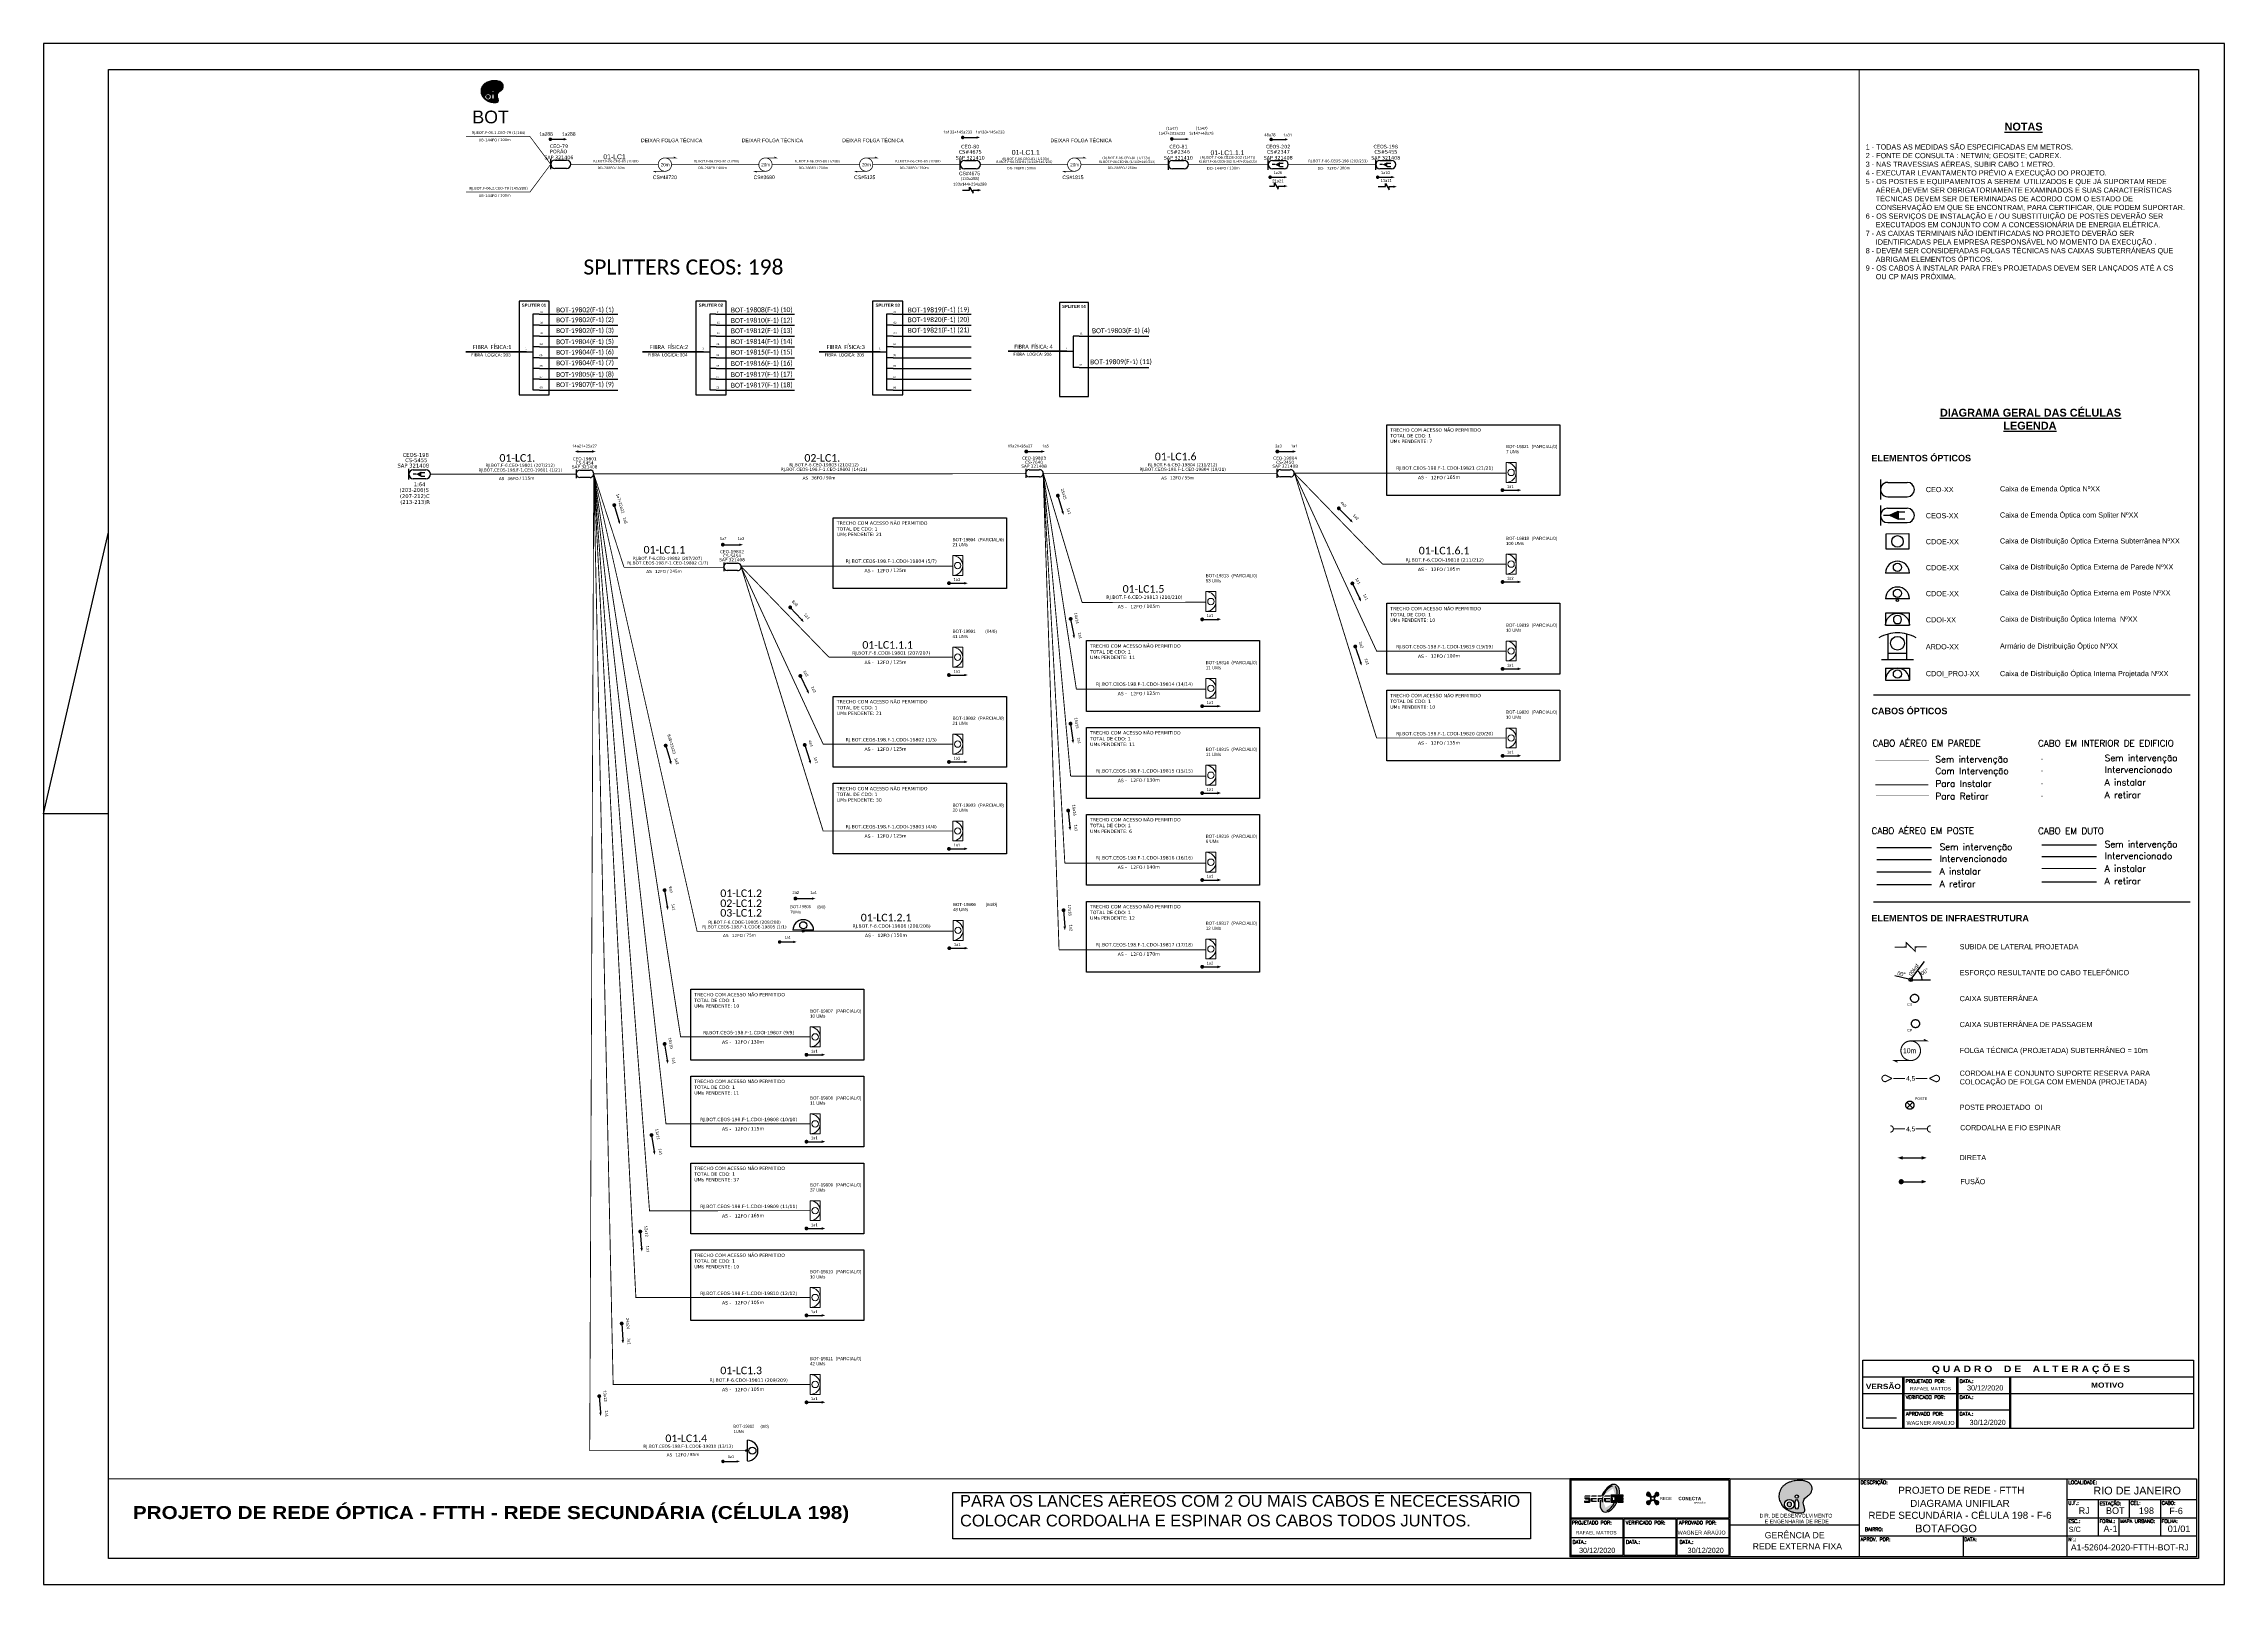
# Paper-space layout 'UN_CEOS-198' of a CAD drawing. Header units: millimetres. Extents: x 1399 to 2240, y -12 to 582.
# The model-space entities are those that its viewports show. They can reach past a viewport. Long polylines and large blocks are cut down to what shows.
import ezdxf
from ezdxf.enums import TextEntityAlignment as Align

# ---------------------------------------------------------------- set-up
doc = ezdxf.new("R2010")
doc.units = ezdxf.units.MM
doc.header["$MEASUREMENT"] = 0
for name, pattern in [('ARILSUPP', [2.98, 1.42, -0.71, 0.14, -0.71]), ('DIVIDE', [1.25, 0.5, -0.25, 0, -0.25, 0, -0.25]), ('DOT', [0.25, 0, -0.25]), ('PHANTOM2', [1.25, 0.625, -0.125, 0.125, -0.125, 0.125, -0.125])]:
    doc.linetypes.add(name, pattern=pattern)
for name, color, linetype, lineweight in [("20.0-LEGENDA DOS CDO'S", 1, 'Continuous', 0), ('20.1-CDO_INTERIOR', 1, 'Continuous', 0), ('20.2-CDO_POSTE', 1, 'Continuous', 5), ('40.1-ETIQUETAS', 1, 'Continuous', 20)]:
    doc.layers.add(name, color=color, linetype=linetype, lineweight=lineweight)
for name, color, linetype in [('20.4-CEO', 1, 'Continuous'), ('20.4-CEOS', 1, 'Continuous'), ('20.5-CABO AÉREO', 1, 'Continuous'), ('20.5-CEO', 1, 'Continuous'), ('30.4-Selo', 7, 'Continuous'), ('CAP a instalar', 1, 'Continuous'), ('CD a instalar', 1, 'Continuous'), ('CDO_INTERIOR', 1, 'Continuous'), ('CDO_POSTE', 1, 'Continuous'), ('CEO', 1, 'Continuous'), ('CEO1', 1, 'Continuous'), ('CEOS', 1, 'Continuous'), ('label_cabos', 7, 'Continuous'), ('LC1', 3, 'Continuous'), ('SETA', 7, 'Continuous'), ('texto', 255, 'Continuous')]:
    doc.layers.add(name, color=color, linetype=linetype)
doc.layers.add('EXTRA', color=50, linetype='Continuous', plot=False)
doc.styles.add('ADESK1', font='romans.shx')
doc.styles.add('ARIAL', font='arial.ttf')
doc.styles.add('HMS', font='', dxfattribs={"height": 0.17})
doc.styles.add('NORMOGRAFO', font='arial.ttf')
doc.styles.add('ROMANS', font='romans.shx')
doc.styles.add('siredit', font='verdana.ttf')
doc.styles.get('HMS').set_extended_font_data('Arial Black')
doc.linetypes.add('FENCELINE1', pattern='A,0.25,-0.1,[133,ltypeshp.shx,S=0.1,R=0,X=-0.1,Y=0],-0.1,1', length=1.45)

# ---------------------------------------------------------------- blocks, each defined once
blk = doc.blocks.new('OI')
h = blk.add_hatch(color=40)
edge = h.paths.add_edge_path()
edge.add_spline(control_points=[(4.35, -0.67), (3.92, -0.99), (3.26, -1.5), (2.81, -2.59), (2.9, -3.5), (3.06, -4.27), (3.31, -4.85), (3.37, -5.39), (3.4, -5.88), (3.2, -6.4), (2.54, -6.61), (1.65, -6.63), (0.55, -6.67), (-0.56, -6.42), (-1.61, -6.14), (-2.77, -5.61), (-3.92, -4.77), (-4.89, -3.7), (-5.34, -2.65), (-5.6, -1.94), (-5.85, -0.96), (-5.71, 0.47), (-5.1, 2.02), (-4.14, 3.02), (-3.3, 3.61), (-2.37, 4.16), (-1.36, 4.44), (-0.56, 4.7), (0.79, 4.85), (2.24, 4.97), (3.79, 4.57), (4.67, 4.21), (5.44, 3.65), (5.76, 2.99), (6.03, 2.21), (6.01, 1.46), (5.72, 0.64), (5.31, 0.08), (4.88, -0.38), (4.51, -0.55), (4.35, -0.67)], knot_values=[0, 0, 0, 0, 1.60434, 2.417191, 3.427595, 4.282808, 4.776746, 5.304182, 5.888771, 6.258406, 6.858137, 7.79129, 8.986195, 10.124242, 11.187857, 12.242908, 13.953784, 15.414161, 16.515391, 17.349188, 17.675853, 19.552021, 21.515531, 22.568638, 23.63245, 24.621084, 25.782718, 26.745347, 27.142653, 29.870543, 31.004649, 31.921532, 32.709589, 33.801391, 34.042471, 35.192333, 35.971461, 36.628871, 37.254359, 37.836911, 37.836911, 37.836911, 37.836911], degree=3, periodic=0)
h.paths.add_polyline_path([(1.13, -0.87, -1), (-0.04, -0.87, -1)], flags=16)
edge = h.paths.add_edge_path(flags=16)
edge.add_ellipse((0.56, -3.59), major_axis=(-0.02, 1.71), ratio=0.361305, start_angle=0, end_angle=360)
h.paths.add_polyline_path([(-0.36, -3.62, -1), (-3.8, -3.62, -1)], flags=16)
edge = h.paths.add_edge_path(flags=0)
edge.add_ellipse((-2.08, -3.62), major_axis=(0, 0.885), ratio=0.758294, start_angle=0, end_angle=360)
at = {"color": 40}
for centre, radius in [((-2.08, -3.62), 1.72), ((0.54, -0.87), 0.587)]:
    blk.add_circle(centre, radius, dxfattribs=at)
blk.add_ellipse((-2.08, -3.62), major_axis=(0, 0.885), ratio=0.758294, start_param=-3.141592653589791, end_param=3.141592653589791, dxfattribs=at)
blk.add_ellipse((0.56, -3.59), major_axis=(-0.02, 1.71), ratio=0.361305, dxfattribs=at)
at = {"color": 40, "start_tangent": (-0.800898, -0.598801), "end_tangent": (-0.800898, -0.598801)}
blk.add_spline([(4.35, -0.67), (3.2, -1.78), (2.9, -2.54), (2.92, -3.55), (3.12, -4.38), (3.28, -4.85), (3.37, -5.37), (3.35, -5.95), (3.2, -6.29), (2.66, -6.55), (1.73, -6.63), (0.54, -6.62), (-0.58, -6.41), (-1.6, -6.11), (-2.56, -5.67), (-3.95, -4.67), (-4.89, -3.56), (-5.37, -2.56), (-5.64, -1.78), (-5.72, -1.46), (-5.63, 0.42), (-4.84, 2.22), (-4.13, 2.99), (-3.27, 3.62), (-2.4, 4.09), (-1.3, 4.47), (-0.37, 4.72), (0.02, 4.77), (2.75, 4.8), (3.85, 4.53), (4.69, 4.16), (5.31, 3.68), (5.85, 2.73), (5.93, 2.5), (5.94, 1.35), (5.67, 0.62), (5.29, 0.08), (4.84, -0.36), (4.35, -0.67)], degree=3, dxfattribs=at)
blk = doc.blocks.new('PDO_PRD')
at = {"color": 1}
blk.add_line((2.5, 0), (-2.5, 0), dxfattribs=at)
blk.add_circle((0, 1.19), 0.862, dxfattribs=at)
blk.add_arc((0, 0), 2.5, 0, 180, dxfattribs=at)
blk = doc.blocks.new('PDO_PST')
at = {"color": 0}
blk.add_line((2.5, 0), (-2.5, 0), dxfattribs=at)
for centre, radius in [((0, 1.19), 0.862), ((0, -0.25), 0.25)]:
    blk.add_circle(centre, radius, dxfattribs=at)
blk.add_arc((0, 0), 2.5, 0, 180, dxfattribs=at)
blk = doc.blocks.new('PDO_EDF')
at = {"color": 1}
for p, q in [((-2.5, 0), (-2.5, 2.5)), ((-2.5, 2.5), (2.5, 2.5)), ((2.5, 0), (-2.5, 0)), ((2.5, 2.5), (2.5, 0))]:
    blk.add_line(p, q, dxfattribs=at)
blk.add_circle((0, 1.19), 0.862, dxfattribs=at)
blk.add_arc((0, 0), 2.5, 0, 180, dxfattribs=at)
blk = doc.blocks.new('PDO_CVP')
at = {"color": 1}
blk.add_lwpolyline([(0, 1.62), (0, -1.62), (-4.72, -1.63), (-4.73, 1.61)], close=True, dxfattribs=at)
blk.add_circle((-2.36, -0.01), 1.21, dxfattribs=at)
blk = doc.blocks.new('A$C78986DF3')
at = {"layer": 'CEOS'}
blk.add_hatch(color=1, dxfattribs=at).paths.add_polyline_path([(0.0118, 0.23968), (0.00838, 0.23812), (0.0118, 0.23657)])
for p, q in [((0.0023, 0.1689), (0.12444, 0.1689)), ((0.0023, 0.08904), (0.12444, 0.08904))]:
    blk.add_line(p, q)
at = {"linetype": 'DOT', "ltscale": 0.1}
blk.add_line((0.06717, 0.14411), (0.08827, 0.14411), dxfattribs=at)
at = {"color": 5, "linetype": 'DOT', "ltscale": 0.1}
blk.add_line((0.06717, 0.13958), (0.08827, 0.13958), dxfattribs=at)
at = {"color": 1, "linetype": 'DOT', "ltscale": 0.1}
blk.add_line((0.06717, 0.13473), (0.08827, 0.13473), dxfattribs=at)
at = {"color": 3, "linetype": 'DOT', "ltscale": 0.1}
blk.add_line((0.06717, 0.12987), (0.08827, 0.12987), dxfattribs=at)
at = {"linetype": 'FENCELINE1', "ltscale": 0.05}
blk.add_line((0.00351, 0.10999), (0.02462, 0.10999), dxfattribs=at)
at = {"ltscale": 0.001}
blk.add_line((0.06717, 0.11107), (0.08827, 0.11107), dxfattribs=at)
at = {"color": 5, "linetype": 'FENCELINE1', "ltscale": 0.05}
blk.add_line((0.00351, 0.10546), (0.02462, 0.10546), dxfattribs=at)
at = {"color": 5, "ltscale": 0.001}
blk.add_line((0.06717, 0.10654), (0.08827, 0.10654), dxfattribs=at)
at = {"color": 3, "linetype": 'FENCELINE1', "ltscale": 0.05}
blk.add_line((0.00351, 0.09575), (0.02462, 0.09575), dxfattribs=at)
at = {"color": 3, "ltscale": 0.001}
blk.add_line((0.06717, 0.09683), (0.08827, 0.09683), dxfattribs=at)
at = {"color": 1}
for p, q in [((0.01591, 0.05924), (0.01044, 0.06051)), ((0.0161, 0.05958), (0.01712, 0.05857)), ((0.01711, 0.05958), (0.01611, 0.05857)), ((0.01732, 0.05907), (0.02421, 0.05907))]:
    blk.add_line(p, q, dxfattribs=at)
at = {"color": 1, "lineweight": -2}
blk.add_line((0.01704, 0.05964), (0.02188, 0.06604), dxfattribs=at)
at = {"color": 0, "linetype": 'DIVIDE', "ltscale": 0.05, "const_width": 0.00008}
blk.add_lwpolyline([(0.02365, 0.14357), (0.00301, 0.14357)], dxfattribs=at)
at = {"color": 5, "linetype": 'DIVIDE', "ltscale": 0.05, "const_width": 0.00008}
blk.add_lwpolyline([(0.02385, 0.13901), (0.00301, 0.13901)], dxfattribs=at)
at = {"color": 1, "linetype": 'DIVIDE', "ltscale": 0.05, "const_width": 0.0004}
blk.add_lwpolyline([(0.02345, 0.13425), (0.00301, 0.13425)], dxfattribs=at)
at = {"color": 3, "linetype": 'DIVIDE', "ltscale": 0.05, "const_width": 0.00008}
blk.add_lwpolyline([(0.0032, 0.13009), (0.02365, 0.13009)], dxfattribs=at)
at = {"color": 1, "linetype": 'Continuous', "lineweight": 40, "ltscale": 0.001, "const_width": 0.0004}
blk.add_lwpolyline([(0.06706, 0.10196), (0.08817, 0.10196)], dxfattribs=at)
at = {"color": 1, "linetype": 'FENCELINE1', "ltscale": 0.05, "const_width": 0.0005}
blk.add_lwpolyline([(0.00351, 0.10061), (0.02462, 0.10061)], dxfattribs=at)
at = {"color": 5, "linetype": 'DIVIDE', "const_width": 0.0004}
blk.add_lwpolyline([(0.02278, 0.07173), (0.01838, 0.07168), (0.01838, 0.06996), (0.01484, 0.07341), (0.01484, 0.07168), (0.01044, 0.07163)], dxfattribs=at)
at = {"color": 1, "const_width": 0.00042}
blk.add_lwpolyline([(0.01661, 0.03546, 1.000012), (0.01661, 0.0279, 0.999978)], format="xyb", close=True, dxfattribs=at)
at = {"color": 1, "const_width": 0.000394}
for points in [[(0.01661, 0.03546), (0.02291, 0.03546), (0.02165, 0.03609)], [(0.01661, 0.0279), (0.01031, 0.0279), (0.01157, 0.02727)]]:
    blk.add_lwpolyline(points, dxfattribs=at)
at = {"const_width": 0.0004}
for points in [[(0.00939, 0.021), (0.00701, 0.02221, 1.175638), (0.0069, 0.01977), (0.00939, 0.021)], [(0.02383, 0.02102), (0.02631, 0.01976, 1.175638), (0.02622, 0.0222), (0.02383, 0.02102)], [(0.0087, 0.00277, -1), (0.0087, 0.0003)], [(0.02425, 0.00278, 1), (0.02425, 0.00031)]]:
    blk.add_lwpolyline(points, format="xyb", dxfattribs=at)
for points in [[(0.00996, 0.021), (0.01446, 0.021)], [(0.01854, 0.02101), (0.02304, 0.02101)], [(0.00996, 0.00153), (0.01446, 0.00153)], [(0.01854, 0.00155), (0.02304, 0.00155)]]:
    blk.add_lwpolyline(points, dxfattribs=at)
at = {"color": 1, "linetype": 'PHANTOM2'}
for points in [[(0.0174, 0.01181), (0.01518, 0.0096)], [(0.0174, 0.0096), (0.01518, 0.01181)]]:
    blk.add_lwpolyline(points, dxfattribs=at)
at = {"color": 1}
blk.add_circle((0.01661, 0.05907), 0.000714, dxfattribs=at)
at = {"color": 5, "linetype": 'PHANTOM2'}
for centre in [(0.01811, 0.05187), (0.01846, 0.04212)]:
    blk.add_circle(centre, 0.00157, dxfattribs=at)
at = {"color": 1, "linetype": 'PHANTOM2'}
blk.add_circle((0.01629, 0.01071), 0.00157, dxfattribs=at)
at = {"color": 7, "lineweight": -2}
blk.add_arc((0.01661, 0.05908), 0.00441, 359.96377, 52.87661, dxfattribs=at)
at = {"layer": 'CDO_INTERIOR', "color": 8}
for p, q in [((0.0069, 0.1792), (0.0161, 0.1792)), ((0.0069, 0.1792), (0.0069, 0.1746)), ((0.0161, 0.1792), (0.0161, 0.1746)), ((0.0069, 0.1746), (0.0161, 0.1746))]:
    blk.add_line(p, q, dxfattribs=at)
blk.add_circle((0.0115, 0.1769), 0.00159, dxfattribs=at)
blk.add_arc((0.0115, 0.1746), 0.0046, 0.02759, 180.02759, dxfattribs=at)
at = {"layer": 'CEO', "color": 1}
for p, q in [((0.00497, 0.25191), (0.00496, 0.24417)), ((0.00773, 0.2508), (0.01527, 0.25079)), ((0.00773, 0.24527), (0.01527, 0.24527))]:
    blk.add_line(p, q, dxfattribs=at)
at = {"layer": 'CEO', "color": 1, "linetype": 'Continuous'}
for p, q in [((0.00792, 0.18502), (0.00792, 0.19235)), ((0.00792, 0.18257), (0.00792, 0.18502)), ((0.00792, 0.18502), (0.0115, 0.18502)), ((0.0115, 0.18502), (0.01509, 0.18502)), ((0.01509, 0.18502), (0.01509, 0.19235)), ((0.01509, 0.18257), (0.01509, 0.18502)), ((0.00536, 0.18257), (0.00792, 0.18257)), ((0.00792, 0.18257), (0.0115, 0.18257)), ((0.0115, 0.18257), (0.01509, 0.18257)), ((0.01509, 0.18257), (0.01765, 0.18257))]:
    blk.add_line(p, q, dxfattribs=at)
at = {"layer": 'CEO', "color": 1}
blk.add_circle((0.0115, 0.18878), 0.00267, dxfattribs=at)
for centre, start, end in [((0.00773, 0.24804), 89.95782, 269.95782), ((0.01527, 0.24803), 269.95782, 89.95782)]:
    blk.add_arc(centre, 0.00276, start, end, dxfattribs=at)
at = {"layer": 'CEO', "color": 1, "linetype": 'Continuous'}
for start, end in [(104.36291, 119.75415), (90, 104.36251), (75.63749, 90), (60.24585, 75.63709)]:
    blk.add_arc((0.0115, 0.17836), 0.01444, start, end, dxfattribs=at)
at = {"layer": 'CEOS', "color": 1}
for p, q in [((0.00496, 0.24191), (0.00497, 0.23417)), ((0.00617, 0.23811), (0.00838, 0.23812)), ((0.00772, 0.24081), (0.01526, 0.24082)), ((0.00774, 0.23528), (0.01528, 0.23529))]:
    blk.add_line(p, q, dxfattribs=at)
for points in [[(0.00838, 0.23812), (0.0118, 0.23968)], [(0.00838, 0.23812), (0.0118, 0.23657)], [(0.0118, 0.23968), (0.0118, 0.23657)], [(0.0118, 0.23946), (0.01439, 0.23947)], [(0.0118, 0.23679), (0.0144, 0.2368)]]:
    blk.add_lwpolyline(points, dxfattribs=at)
for centre, start, end in [((0.00773, 0.23804), 90.12295, 270.12295), ((0.01527, 0.23806), 270.12295, 90.12295)]:
    blk.add_arc(centre, 0.00276, start, end, dxfattribs=at)
at = {"layer": 'CDO_INTERIOR', "color": 1, "xscale": -0.0018431999999997, "yscale": 0.0018431999999997, "zscale": 0.0018431999999997}
blk.add_blockref('PDO_EDF', (0.0115, 0.19573), dxfattribs=at)
at = {"layer": 'CDO_POSTE', "color": 1, "xscale": 0.0018431999999997, "yscale": 0.0018431999999997, "zscale": 0.0018431999999997}
for name, p in [('PDO_PRD', (0.0115, 0.21585)), ('PDO_PST', (0.0115, 0.20585))]:
    blk.add_blockref(name, p, dxfattribs=at)
at = {"layer": 'CEO1', "color": 1, "xscale": 0.0018431999999997, "yscale": 0.0018431999999997, "zscale": 0.0018431999999997}
blk.add_blockref('PDO_CVP', (0.01586, 0.22806), dxfattribs=at)
at = {"color": 7, "lineweight": -2, "style": 'NORMOGRAFO'}
for s, rotation, p in [('00°', 348.19171, (0.01135, 0.0609, 0.10822)), ('00kgf', 52.99999, (0.01684, 0.06038, 0.10822)), ('00°', 32.49215, (0.02103, 0.06067, 0.10822))]:
    blk.add_text(s, height=0.0015, rotation=rotation, dxfattribs=at).set_placement(p)
at = {"color": 5, "style": 'ARIAL'}
for s, p in [('CS', (0.01526, 0.04902)), ('CP', (0.01526, 0.03902))]:
    blk.add_text(s, height=0.001, dxfattribs=at).set_placement(p)
at = {"color": 1}
blk.add_text('10m', height=0.00189, dxfattribs=at).set_placement((0.01364, 0.03074))
at = {"style": 'ARIAL'}
for p in [(0.01661, 0.021), (0.01661, 0.00154)]:
    blk.add_text('4,5', height=0.0018, dxfattribs=at).set_placement(p, align=Align.MIDDLE_CENTER)
at = {"color": 1, "style": 'ARIAL'}
blk.add_text('POSTE', height=0.001, dxfattribs=at).set_placement((0.01825, 0.01272))
at = {"linetype": 'ByBlock', "style": 'ARIAL'}
for s, insert, char_height, width, attachment_point in [('{\\fArial|b1|i0|c0|p34;\\H1.5x;\\L                       DIAGRAMA GERAL DAS CÉLULAS\\P                                            LEGENDA}', (0.00111, 0.27919), 0.002, 0.1232013, 1), ('{\\fArial|b1|i0|c0|p34;ELEMENTOS ÓPTICOS}', (0.00147, 0.26142), 0.0025, 0.1232013, 1), ('CEO-XX', (0.02244, 0.24803), 0.002, 0.0732268, 4), ('Caixa de Emenda Óptica NºXX', (0.05103, 0.24803), 0.002, 0.0732268, 4), ('CEOS-XX', (0.02244, 0.23795), 0.002, 0.0732268, 4), ('Caixa de Emenda Óptica com Spliter NºXX', (0.05103, 0.23795), 0.002, 0.0732268, 4), ('CDOE-XX', (0.02244, 0.22794), 0.002, 0.086699, 4), ('Caixa de Distribuição Óptica Externa Subterrânea NºXX', (0.05103, 0.22794), 0.002, 0.086699, 4), ('CDOE-XX', (0.02244, 0.21792), 0.002, 0.0806851, 4), ('Caixa de Distribuição Óptica Externa de Parede NºXX', (0.05103, 0.21792), 0.002, 0.0806851, 4), ('CDOE-XX', (0.02244, 0.20792), 0.002, 0.0732268, 4), ('Caixa de Distribuição Óptica Externa em Poste NºXX', (0.05103, 0.20792), 0.002, 0.0732268, 4), ('CDOI-XX', (0.02244, 0.19781), 0.002, 0.0732268, 4), ('Caixa de Distribuição Óptica Interna  NºXX', (0.05103, 0.19781), 0.002, 0.0732268, 4), ('ARDO-XX', (0.02244, 0.18743), 0.002, 0.0732268, 4), ('Armário de Distribuição Óptico NºXX', (0.05103, 0.18743), 0.002, 0.0732268, 4), ('CDOI_PROJ-XX', (0.02244, 0.17679), 0.002, 0.0793824, 4), ('Caixa de Distribuição Óptica Interna Projetada NºXX', (0.05103, 0.17679), 0.002, 0.0793824, 4), ('{\\fArial|b1|i0|c0|p34;CABOS ÓPTICOS}', (0.00147, 0.16392), 0.0025, 0.1232013, 1), ('\\pxql;{\\fArial|b1|i0|c0|p34;ELEMENTOS DE INFRAESTRUTURA}', (0.00147, 0.08406), 0.0025, 0.1232013, 1), ('SUBIDA DE LATERAL PROJETADA', (0.03549, 0.0728), 0.002, 0.0732268, 1), ('ESFORÇO RESULTANTE DO CABO TELEFÔNICO ', (0.03549, 0.0628), 0.002, 0.0732268, 1), ('CAIXA SUBTERRÂNEA', (0.03549, 0.0528), 0.002, 0.0732268, 1), ('CAIXA SUBTERRÂNEA DE PASSAGEM', (0.03549, 0.0428), 0.002, 0.0732268, 1), ('FOLGA TÉCNICA (PROJETADA) SUBTERRÂNEO = 10m', (0.03549, 0.0328), 0.002, 0.0919522, 1), ('CORDOALHA E CONJUNTO SUPORTE RESERVA PARA\\PCOLOCAÇÃO DE FOLGA COM EMENDA (PROJETADA)', (0.03549, 0.02403), 0.002, 0.0919522, 1), ('POSTE PROJETADO  OI', (0.03549, 0.0109), 0.002, 0.0732268, 1), ('CORDOALHA E FIO ESPINAR', (0.03567, 0.00303), 0.002, 0.0919522, 1)]:
    blk.add_mtext(s, dxfattribs=dict(at, insert=insert, char_height=char_height, width=width, attachment_point=attachment_point))
at = {"char_height": 0.002489, "attachment_point": 1, "style": 'ADESK1'}
for s, insert, width in [('CABO AÉREO EM PAREDE', (0.0019, 0.15149), 0.0551807), ('CABO EM INTERIOR DE EDIFICIO', (0.06569, 0.15146), 0.0653294), ('Sem intervenção', (0.02613, 0.14532), 0.0551807), ('Sem intervenção', (0.09142, 0.1458), 0.0551807), ('Com Intervenção', (0.02613, 0.14079), 0.0551807), ('Para Instalar', (0.02613, 0.13593), 0.0551807), ('A instalar', (0.09142, 0.13642), 0.0551807), ('Intervencionado', (0.09142, 0.14127), 0.0551807), ('Para Retirar', (0.02613, 0.13108), 0.0551807), ('A retirar', (0.09142, 0.13156), 0.0551807), ('CABO AÉREO EM POSTE', (0.00153, 0.11774), 0.0551807), ('Sem intervenção', (0.02777, 0.11152), 0.0551807), ('CABO EM DUTO', (0.06569, 0.11768), 0.0551807), ('Sem intervenção', (0.09142, 0.11258), 0.0551807), ('A instalar', (0.02777, 0.10213), 0.0551807), ('Intervencionado', (0.02777, 0.10699), 0.0551807), ('A instalar', (0.09142, 0.1032), 0.0551807), ('Intervencionado', (0.09142, 0.10805), 0.0551807), ('A retirar', (0.02777, 0.09728), 0.0551807), ('A retirar', (0.09142, 0.09834), 0.0551807)]:
    blk.add_mtext(s, dxfattribs=dict(at, insert=insert, width=width))
blk = doc.blocks.new('LOGOTIPO REDE CONECTA')
h = blk.add_hatch(color=40)
h.dxf.hatch_style = 1
h.paths.add_polyline_path([(2086.7, 1517.1), (2086.3, 1517.1, 0.924122), (2086.5, 1514, -0.371445), (2088.6, 1512.1, -0.414214), (2090, 1513.5, -0.416703), (2088, 1515.6, 0.373404)])
h.paths.add_polyline_path([(2095, 1515.4), (2095, 1515.7, 0.929009), (2092, 1515.6, -0.416703), (2090, 1513.5, -0.414214), (2091.4, 1512, -0.371445), (2093.5, 1514, 0.373557)])
h.paths.add_polyline_path([(2093.5, 1510.1, -0.416703), (2091.4, 1512.1, -0.414214), (2090, 1510.7, -0.371445), (2092, 1508.5, 0.924122), (2095, 1508.4), (2095, 1508.8, 0.373404)])
h.paths.add_polyline_path([(2090, 1510.7, -0.414214), (2088.6, 1512, -0.416703), (2086.5, 1510.1, 0.913444), (2086.3, 1507.1), (2086.7, 1507.1, 0.364971), (2088, 1508.5, -0.371445)])
at = {"color": 40}
for points in [[(2086.5, 1514, -0.370562), (2088.6, 1512.1)], [(2088, 1515.6, 0.416703), (2090, 1513.5)], [(2092, 1515.6, -0.416703), (2090, 1513.5)], [(2093.5, 1514, 0.370562), (2091.4, 1512)], [(2086.5, 1510.1, 0.416703), (2088.6, 1512)], [(2088, 1508.5, -0.370562), (2090, 1510.7)], [(2092, 1508.5, 0.370562), (2090, 1510.7)], [(2093.5, 1510.1, -0.416703), (2091.4, 1512.1)]]:
    blk.add_lwpolyline(points, format="xyb", dxfattribs=at)
blk.add_circle((2090, 1512.1), 1.4, dxfattribs=at)
for centre, start, end in [((2086.5, 1515.6), 1.6038, 267.7221), ((2093.5, 1515.5), 271.6274, 177.7457), ((2086.5, 1508.6), 92.3533, 358.4716), ((2093.5, 1508.6), 182.2779, 88.3962)]:
    blk.add_arc(centre, 1.51, start, end, dxfattribs=at)
at = {"width": 46.358, "attachment_point": 1}
for s, insert, char_height in [('{\\fBankGothic Md BT|b0|i0|c0|p34;REDE }', (2095.9, 1513.3), 2.5), ('{\\fBankGothic Md BT|b1|i0|c0|p34; CONECTA}', (2109.7, 1513.4), 2.7)]:
    blk.add_mtext(s, dxfattribs=dict(at, insert=insert, char_height=char_height))
at = {"color": 40, "insert": (2123.2, 1509.6), "char_height": 1.5, "width": 46.358, "attachment_point": 1}
blk.add_mtext('{\\fBankGothic Md BT|b0|i0|c0|p34;operações }', dxfattribs=at)
blk = doc.blocks.new('CEOS_RP_CT_DRT')
at = {"layer": '20.4-CEOS', "color": 0}
for p, q in [((-4.54, 1.19), (-1.19, 1.19)), ((-1.19, -1.19), (-4.54, -1.19))]:
    blk.add_line(p, q, dxfattribs=at)
for points in [[(-5.73, -1.43), (-5.73, 1.44)], [(-3.79, 0), (-4.59, 0)], [(-2.47, 0.48), (-1.45, 0.48)], [(-2.47, -0.52), (-1.45, -0.52)]]:
    blk.add_lwpolyline(points, dxfattribs=at)
blk.add_lwpolyline([(-3.79, 0, 0, 1.47, 0), (-2.41, 0, 1.47, 1.47, 0)], format="xyseb", dxfattribs=at)
for centre, start, end in [((-4.54, 0), 90, 270), ((-1.19, 0), 270, 90)]:
    blk.add_arc(centre, 1.19, start, end, dxfattribs=at)
at = {"layer": '20.4-CEOS', "color": 7, "style": 'siredit'}
for tag, p in [('Nº_DA_CEOS', (-2.86, 5.6)), ('LOCAL', (-2.86, 4.24)), ('SAP', (-2.86, 2.78)), ('RACIO_SPLITAGEM', (-2.86, -1.88)), ('FIBRAS_SPLITTER', (-2.86, -3.58)), ('FIBRAS_TOP_C', (-2.86, -5.08)), ('RESERVA_FINAIS', (-2.86, -6.39))]:
    blk.add_attdef(tag, text='', height=1.01, dxfattribs=at).set_placement(p, align=Align.TOP_CENTER)
blk = doc.blocks.new('CEO_CT_DRT')
at = {"layer": '20.5-CEO', "color": 0}
for p, q in [((-1.56, 1.26), (1.8, 1.26)), ((1.8, -1.13), (-1.56, -1.13))]:
    blk.add_line(p, q, dxfattribs=at)
blk.add_lwpolyline([(-2.75, 1.51), (-2.75, -1.38)], dxfattribs=at)
for centre, start, end in [((-1.56, 0.07), 90, 270), ((1.8, 0.07), 270, 90)]:
    blk.add_arc(centre, 1.2, start, end, dxfattribs=at)
at = {"layer": '20.5-CEO', "color": 7, "style": 'siredit'}
for tag, p in [('CEO_Nº', (0.12, 5.61)), ('LOCAL', (0.12, 4.23)), ('SAP', (0.12, 2.97)), ('FIBRAS_RESERVA', (0.12, -1.94))]:
    blk.add_attdef(tag, text='', height=1.01, dxfattribs=at).set_placement(p, align=Align.TOP_CENTER)
blk = doc.blocks.new('SETA1')
at = {"const_width": 1.1}
blk.add_lwpolyline([(-5.3, 0, 1), (-4.2, 0, 1)], format="xyb", close=True, dxfattribs=at)
at = {"layer": 'SETA'}
blk.add_lwpolyline([(-4.7, 0), (4.7, 0)], dxfattribs=at)
blk.add_solid([(4.7, 0.7), (6.7, 0), (4.7, -0.7)], dxfattribs=at)
blk = doc.blocks.new('ETIQUETA_RS5F')
at = {"layer": '40.1-ETIQUETAS', "color": 0, "style": 'siredit'}
blk.add_text('/', height=1.5, dxfattribs=at).set_placement((1.55, -1.95), align=Align.MIDDLE_RIGHT)
for tag, p in [('ETIQUETA_R_SECUNDARIA', (1.18, 2.1)), ('ETIQUETA_R_PRIMARIA', (1.18, 4.1)), ('F_ATIVAS/F_MORTAS', (1.11, -4.24))]:
    blk.add_attdef(tag, text='', height=1.5, dxfattribs=at).set_placement(p, align=Align.MIDDLE_CENTER)
for tag, p in [('TIPO_CABO', (-6.62, -2.12)), ('CAP_CABO', (0.37, -2.09))]:
    blk.add_attdef(tag, text='', height=1.5, dxfattribs=at).set_placement(p, align=Align.MIDDLE_RIGHT)
for tag, p in [('FUSÃO_1', (0.82, -8.39)), ('FUSÃO_2', (0.82, -10.6)), ('FUSÃO_3', (0.82, -12.93)), ('FUSÃO_4', (0.82, -15.14)), ('FUSÃO_5', (0.82, -17.16))]:
    blk.add_attdef(tag, text='', height=1.5, dxfattribs=at).set_placement(p, align=Align.CENTER)
blk.add_attdef('METROS', text='', height=1.5, dxfattribs=at).set_placement((2.11, -1.95), align=Align.MIDDLE_LEFT)
blk = doc.blocks.new('CDOI_INT')
at = {"layer": '20.1-CDO_INTERIOR', "color": 0, "lineweight": 18}
blk.add_lwpolyline([(4.25, -4.25), (4.25, 4.25), (0, 4.25), (0, -4.25)], close=True, dxfattribs=at)
blk.add_circle((2.12, 0), 1.36, dxfattribs=at)
blk.add_arc((0, 0), 4.25, 270, 90, dxfattribs=at)
at = {"layer": "20.0-LEGENDA DOS CDO'S", "color": 0, "style": 'ARIAL'}
for tag, p in [('CDO_N', (-0.08, 10.38)), ('SURVEY', (-0.08, 8.2)), ('SPLITER_1', (21.18, 10.38)), ('SPLITER_2', (21.19, 8.68)), ('SAP', (-0.08, 6.23)), ('1:XX', (5.94, -2.22)), ('UMS', (5.94, -4.24))]:
    blk.add_attdef(tag, p, '', height=1.36, dxfattribs=at)
blk.add_attdef('FIBRAS_UTILIZADAS', text='', height=1.36, dxfattribs=at).set_placement((15.34, 10.38), align=Align.CENTER)
blk = doc.blocks.new('CDOE POSTE_')
at = {"color": 1}
blk.add_line((12.9, -5.5), (-2.4, -5.5), dxfattribs=at)
for centre, radius in [((5.3, -1.9), 2.64), ((5.3, -6.2), 0.708)]:
    blk.add_circle(centre, radius, dxfattribs=at)
blk.add_arc((5.3, -5.5), 7.65, 0, 180, dxfattribs=at)
blk = doc.blocks.new('CDOE-TEXTO PADRÃO')
at = {"layer": "20.0-LEGENDA DOS CDO'S", "color": 0, "style": 'ARIAL'}
for tag, p in [('CDO_N', (0.5, 7.4)), ('CORDOALHA', (0.5, 4.3)), ('SAP', (0.5, 1.7)), ('SPLITER_1', (0.6, -0.9)), ('SPLITER_2', (0.6, -3.5)), ('(XX-XX_F)S', (0.5, -8.3)), ('(XX-XX_L)S', (0.5, -10.8)), ('UMS', (0.5, -13.1))]:
    blk.add_attdef(tag, p, '', height=1.7, rotation=0.118, dxfattribs=at)
blk.add_attdef('FIBRAS_UTILIZADAS', text='', height=1.7, rotation=0.118, dxfattribs=at).set_placement((19.8, 7.4), align=Align.CENTER)

msp = doc.modelspace()

# ---------------------------------------------------------------- linework, layer by layer
at = {"color": 7, "linetype": 'Continuous'}
for p, q in [((8999.7, -2402.8), (8999.7, -2446.3)), ((9003.3, -2402.8), (8999.7, -2402.8)), ((9100.9, -2402.8), (9100.9, -2446.3)), ((9104.4, -2402.8), (9100.9, -2402.8)), ((9202, -2402.8), (9202, -2446.3)), ((9205.5, -2402.8), (9202, -2402.8)), ((9003.4, -2409.1), (8999.9, -2409.1)), ((9003.4, -2415.3), (8999.9, -2415.3)), ((9104.6, -2409.1), (9101, -2409.1)), ((9104.6, -2415.3), (9101, -2415.3)), ((9205.7, -2409.1), (9202.1, -2409.1)), ((9205.7, -2415.3), (9202.1, -2415.3)), ((9308.6, -2415.3), (9308.6, -2433.2)), ((9312.1, -2415.3), (9308.7, -2415.3)), ((8996.1, -2424.3), (8999.7, -2424.3)), ((9003.4, -2421.5), (8999.9, -2421.5)), ((9003.4, -2427.7), (8999.9, -2427.7)), ((9097.2, -2424.3), (9100.8, -2424.3)), ((9104.6, -2421.5), (9101, -2421.5)), ((9104.6, -2427.7), (9101, -2427.7)), ((9198.3, -2424.3), (9202, -2424.3)), ((9205.7, -2421.5), (9202.1, -2421.5)), ((9205.7, -2427.7), (9202.1, -2427.7)), ((9305, -2423.9), (9308.5, -2423.9)), ((9003.4, -2433.9), (8999.9, -2433.9)), ((9003.4, -2440), (8999.9, -2440)), ((9104.6, -2433.9), (9101, -2433.9)), ((9104.6, -2440), (9101, -2440)), ((9205.7, -2433.9), (9202.1, -2433.9)), ((9205.7, -2440), (9202.1, -2440)), ((9312.1, -2433.2), (9308.7, -2433.2)), ((9003.4, -2446.2), (8999.9, -2446.2)), ((9104.6, -2446.2), (9101, -2446.2)), ((9205.7, -2446.2), (9202.1, -2446.2))]:
    msp.add_line(p, q, dxfattribs=at)
at = {"color": 10, "linetype": 'Continuous'}
for p, q in [((9003.3, -2402.8), (9048.2, -2402.8)), ((9104.4, -2402.8), (9149.3, -2402.8)), ((9205.5, -2402.8), (9250.4, -2402.8)), ((9003.4, -2409.1), (9048.2, -2409.1)), ((9003.4, -2415.3), (9048.2, -2415.3)), ((9104.6, -2409.1), (9149.3, -2409.1)), ((9104.6, -2415.3), (9149.3, -2415.3)), ((9205.7, -2409.1), (9250.4, -2409.1)), ((9205.7, -2415.3), (9250.4, -2415.3)), ((9312.1, -2415.3), (9352, -2415.3)), ((9003.4, -2421.5), (9048.2, -2421.5)), ((9003.4, -2427.7), (9048.2, -2427.7)), ((9104.6, -2421.5), (9149.3, -2421.5)), ((9104.6, -2427.7), (9149.3, -2427.7)), ((9205.7, -2421.5), (9250.4, -2421.5)), ((9205.7, -2427.7), (9250.4, -2427.7)), ((9003.4, -2433.8), (9048.2, -2433.9)), ((9003.4, -2440), (9048.2, -2440)), ((9104.6, -2433.8), (9149.3, -2433.9)), ((9104.6, -2440), (9149.3, -2440)), ((9205.7, -2433.8), (9250.4, -2433.9)), ((9205.7, -2440), (9250.4, -2440)), ((9312.1, -2433.2), (9352, -2433.2)), ((9003.4, -2446.2), (9048.2, -2446.2)), ((9104.6, -2446.2), (9149.3, -2446.2)), ((9205.7, -2446.2), (9250.4, -2446.2))]:
    msp.add_line(p, q, dxfattribs=at)
at = {"color": 1, "linetype": 'Continuous', "lineweight": 60}
for p, q in [((8996.1, -2424.3), (8961.3, -2424.4)), ((9097.2, -2424.3), (9062.4, -2424.4)), ((9198.3, -2424.3), (9163.5, -2424.4)), ((9305, -2423.9), (9271.5, -2424))]:
    msp.add_line(p, q, dxfattribs=at)
at = {"color": 5}
for points, const_width in [([(9009.2, -2302.8, 1), (9010.2, -2302.8, 1)], 1), ([(9075.2, -2313.5, 1.000012), (9075.2, -2321.1, 0.999978)], 0.42), ([(9132.7, -2313.5, 1.000012), (9132.7, -2321.1, 0.999978)], 0.42), ([(9190.3, -2313.5, 1.000012), (9190.3, -2321.1, 0.999978)], 0.42), ([(9309.3, -2313.5, 1.000012), (9309.3, -2321.1, 0.999978)], 0.42)]:
    msp.add_lwpolyline(points, format="xyb", close=True, dxfattribs=dict(at, const_width=const_width))
at = {"color": 7, "const_width": 1}
for points in [[(9245, -2301.8, 1), (9246, -2301.8, 1)], [(9364.6, -2302.6, 1), (9365.6, -2302.6, 1)], [(9421.4, -2302.9, 1), (9422.4, -2302.9, 1)], [(9420.8, -2324.5, 1), (9421.8, -2324.5, 1)], [(9482.3, -2324.5, 1), (9483.3, -2324.5, 1)]]:
    msp.add_lwpolyline(points, format="xyb", close=True, dxfattribs=at)
at = {"color": 7}
for points in [[(9245.5, -2301.8), (9253.5, -2301.8)], [(9249.4, -2332), (9249.4, -2330.2), (9251.5, -2333.7), (9251.5, -2332)], [(9421.3, -2324.5), (9429.2, -2324.5)], [(9423.9, -2329.6), (9423.9, -2327.8), (9426, -2331.4), (9426.1, -2329.6)], [(9482.8, -2324.5), (9490.7, -2324.5)], [(9487.2, -2329.9), (9487.2, -2328.1), (9489.3, -2331.7), (9489.3, -2329.9)]]:
    msp.add_lwpolyline(points, dxfattribs=at)
at = {"color": 5, "const_width": 0.394}
for points in [[(9075.2, -2313.5), (9081.5, -2313.5), (9080.2, -2312.9)], [(9132.7, -2313.5), (9139, -2313.5), (9137.8, -2312.9)], [(9190.3, -2313.5), (9196.6, -2313.5), (9195.3, -2312.9)], [(9309.3, -2313.5), (9315.6, -2313.5), (9314.4, -2312.9)], [(9075.2, -2321.1), (9068.9, -2321.1), (9070.1, -2321.7)], [(9132.7, -2321.1), (9126.4, -2321.1), (9127.7, -2321.7)], [(9190.3, -2321.1), (9184, -2321.1), (9185.2, -2321.7)], [(9309.3, -2321.1), (9303, -2321.1), (9304.3, -2321.7)]]:
    msp.add_lwpolyline(points, dxfattribs=at)
at = {"color": 7}
for points in [[(8991.8, -2449), (9009.1, -2449), (9009.1, -2395.4), (8991.8, -2395.4)], [(9092.9, -2449), (9110.2, -2449), (9110.2, -2395.4), (9092.9, -2395.4)], [(9194, -2449), (9211.3, -2449), (9211.3, -2395.4), (9194, -2395.4)], [(9300.9, -2449.8), (9317.5, -2449.8), (9317.5, -2396.1), (9300.9, -2396.1)]]:
    msp.add_lwpolyline(points, close=True, dxfattribs=at)
at = {"color": 3}
for points in [[(9488, -2466), (9587, -2466), (9587, -2506.4), (9488, -2506.4)], [(9171.5, -2519.2), (9270.5, -2519.2), (9270.5, -2559.6), (9171.5, -2559.6)], [(9488, -2568.1), (9587, -2568.1), (9587, -2608.6), (9488, -2608.6)], [(9316.3, -2589.4), (9415.3, -2589.4), (9415.3, -2629.9), (9316.3, -2629.9)], [(9488, -2617.8), (9587, -2617.8), (9587, -2658.2), (9488, -2658.2)], [(9171.5, -2621.3), (9270.5, -2621.3), (9270.5, -2661.8), (9171.5, -2661.8)], [(9316.3, -2639.1), (9415.3, -2639.1), (9415.3, -2679.6), (9316.3, -2679.6)], [(9171.5, -2671), (9270.5, -2671), (9270.5, -2711.4), (9171.5, -2711.4)], [(9316.3, -2688.8), (9415.3, -2688.8), (9415.3, -2729.2), (9316.3, -2729.2)], [(9316.3, -2738.5), (9415.3, -2738.5), (9415.3, -2778.9), (9316.3, -2778.9)], [(9090, -2788.7), (9189, -2788.7), (9189, -2829.2), (9090, -2829.2)], [(9090, -2838.4), (9189, -2838.4), (9189, -2878.8), (9090, -2878.8)], [(9090, -2888.1), (9189, -2888.1), (9189, -2928.5), (9090, -2928.5)], [(9090, -2937.7), (9189, -2937.7), (9189, -2978.2), (9090, -2978.2)]]:
    msp.add_lwpolyline(points, close=True, dxfattribs=at)
for points, const_width in [([(9281.3, -2481.3, 1), (9282.4, -2481.3, 1)], 1.1), ([(9424.9, -2481.3, 1), (9426, -2481.3, 1)], 1.1), ([(9553.6, -2503.4, 1), (9554.7, -2503.4, 1)], 1.1), ([(9237.1, -2556.6, 1), (9238.2, -2556.6, 1)], 1.1), ([(9553.7, -2555.9, 1), (9554.8, -2555.9, 1)], 1.1), ([(9381.9, -2577.3, 1), (9383, -2577.3, 1)], 1.1), ([(9553.7, -2605.6, 1), (9554.8, -2605.6, 1)], 1.1), ([(9237.1, -2609.1, 1), (9238.2, -2609.1, 1)], 1.1), ([(9381.9, -2626.9, 1), (9383, -2626.9, 1)], 1.1), ([(9553.7, -2655.3, 1), (9554.8, -2655.3, 1)], 1.1), ([(9237.1, -2658.8, 1), (9238.2, -2658.8, 1)], 1.1), ([(9381.9, -2676.6, 1), (9383, -2676.6, 1)], 1.1), ([(9237.1, -2708.5, 1), (9238.2, -2708.5, 1)], 1.1), ([(9381.9, -2726.3, 1), (9383, -2726.3, 1)], 1.1), ([(9140.3, -2761.7, 1), (9141.3, -2761.7, 1)], 1), ([(9237.3, -2765.3, 1), (9238.4, -2765.3, 1)], 1.1), ([(9381.9, -2775.9, 1), (9383, -2775.9, 1)], 1.1), ([(9155.6, -2826.2, 1), (9156.7, -2826.2, 1)], 1.1), ([(9155.6, -2875.9, 1), (9156.7, -2875.9, 1)], 1.1), ([(9155.6, -2925.5, 1), (9156.7, -2925.5, 1)], 1.1), ([(9155.6, -2975.2, 1), (9156.7, -2975.2, 1)], 1.1), ([(9155.6, -3024.9, 1), (9156.7, -3024.9, 1)], 1.1), ([(9107.9, -3058.7, 1), (9108.9, -3058.7, 1)], 1)]:
    msp.add_lwpolyline(points, format="xyb", close=True, dxfattribs=dict(const_width=const_width))
at = {"layer": '20.4-CEO', "color": 5}
for p, q in [((9012.3, -2314.7), (9019, -2314.7)), ((9019, -2319.5), (9012.3, -2319.5))]:
    msp.add_line(p, q, dxfattribs=at)
at = {"layer": '20.4-CEO', "color": 5, "const_width": 0.4}
for points in [[(8961.4, -2301.1), (8998, -2301.2), (9009.9, -2317.1)], [(8961.4, -2333), (8998, -2333), (9009.9, -2317.1)]]:
    msp.add_lwpolyline(points, dxfattribs=at)
at = {"layer": '20.4-CEO', "color": 5}
msp.add_lwpolyline([(9009.9, -2320), (9009.9, -2314.2)], dxfattribs=at)
for centre, start, end in [((9012.3, -2317.1), 90, 270), ((9019, -2317.1), 270, 90)]:
    msp.add_arc(centre, 2.39, start, end, dxfattribs=at)
at = {"layer": '20.4-CEOS', "color": 5}
for p, q in [((9246.5, -2314.9), (9253.2, -2314.9)), ((9365.5, -2314.9), (9372.2, -2314.9)), ((9422.6, -2314.9), (9429.3, -2314.9)), ((9253.2, -2319.7), (9246.5, -2319.7)), ((9372.2, -2319.7), (9365.5, -2319.7)), ((9429.3, -2319.7), (9422.6, -2319.7))]:
    msp.add_line(p, q, dxfattribs=at)
at = {"layer": '20.4-CEOS', "color": 1}
for p, q in [((9484.1, -2314.9), (9490.8, -2314.9)), ((9490.8, -2319.7), (9484.1, -2319.7))]:
    msp.add_line(p, q, dxfattribs=at)
at = {"layer": '20.4-CEOS', "color": 5}
for points in [[(9244.1, -2320.2), (9244.1, -2314.4)], [(9363.1, -2320.2), (9363.1, -2314.4)], [(9420.2, -2320.2), (9420.2, -2314.4)], [(9424.1, -2317.3), (9422.5, -2317.3)], [(9426.7, -2316.4), (9428.8, -2316.4)], [(9426.7, -2318.4), (9428.8, -2318.4)]]:
    msp.add_lwpolyline(points, dxfattribs=at)
msp.add_lwpolyline([(9424.1, -2317.3, 0, 2.95, 0), (9426.9, -2317.3, 2.95, 2.95, 0)], format="xyseb", dxfattribs=at)
at = {"layer": '20.4-CEOS', "color": 1}
for points in [[(9481.7, -2320.2), (9481.7, -2314.4)], [(9485.6, -2317.3), (9484, -2317.3)], [(9488.2, -2316.4), (9490.3, -2316.4)], [(9488.2, -2318.4), (9490.3, -2318.4)]]:
    msp.add_lwpolyline(points, dxfattribs=at)
msp.add_lwpolyline([(9485.6, -2317.3, 0, 2.95, 0), (9488.4, -2317.3, 2.95, 2.95, 0)], format="xyseb", dxfattribs=at)
at = {"layer": '20.4-CEOS', "color": 5}
for centre, start, end in [((9246.5, -2317.3), 90, 270), ((9253.2, -2317.3), 270, 90), ((9365.5, -2317.3), 90, 270), ((9372.2, -2317.3), 270, 90), ((9422.6, -2317.3), 90, 270), ((9429.3, -2317.3), 270, 90)]:
    msp.add_arc(centre, 2.39, start, end, dxfattribs=at)
at = {"layer": '20.4-CEOS', "color": 1}
for centre, start, end in [((9484.1, -2317.3), 90, 270), ((9490.8, -2317.3), 270, 90)]:
    msp.add_arc(centre, 2.39, start, end, dxfattribs=at)
at = {"layer": '20.5-CABO AÉREO', "color": 5, "ltscale": 8, "const_width": 0.4}
for points in [[(9021.4, -2317.3), (9071.4, -2317.3)], [(9078.9, -2317.3), (9128.9, -2317.3)], [(9136.5, -2317.3), (9186.5, -2317.3)], [(9194.1, -2317.3), (9244.1, -2317.3)], [(9255.6, -2317.3), (9305.6, -2317.3)], [(9313.1, -2317.3), (9363.1, -2317.3)], [(9374.6, -2317.3), (9420.2, -2317.3)]]:
    msp.add_lwpolyline(points, dxfattribs=at)
at = {"layer": '20.5-CABO AÉREO', "color": 1, "ltscale": 8, "const_width": 0.4}
msp.add_lwpolyline([(9431.7, -2317.3), (9481.7, -2317.3)], dxfattribs=at)
at = {"layer": 'CAP a instalar', "linetype": 'FENCELINE1', "ltscale": 7, "const_width": 0.467}
for points in [[(8941.1, -2494.3), (9024.5, -2494.3)], [(9034.5, -2494.1), (9032.2, -3052.5), (9121.9, -3052.5)], [(9034.5, -2494.1), (9051.8, -2547.5)], [(9034.5, -2494.2), (9093.6, -2755.6), (9154.3, -2755.6)], [(9051.8, -2547.5), (9108.8, -2547.5)]]:
    msp.add_lwpolyline(points, dxfattribs=at)
at = {"layer": 'CD a instalar', "linetype": 'FENCELINE1', "ltscale": 7, "const_width": 0.513}
for points in [[(9034.5, -2494.1), (9281.6, -2494)], [(9313.8, -2567.6), (9291.6, -2493.8)], [(9291.5, -2493.8), (9425.2, -2493.8)], [(9485.6, -2545.7), (9435.2, -2493.8)], [(9169, -2598.9), (9118.6, -2546.9)], [(9485.6, -2545.7), (9556.3, -2545.7)], [(9313.8, -2567.6), (9384.6, -2567.5)], [(9169, -2598.9), (9239.8, -2598.9)], [(9154.3, -2755.6), (9240, -2755.6)]]:
    msp.add_lwpolyline(points, dxfattribs=at)
at = {"layer": 'CD a instalar', "color": 8, "linetype": 'FENCELINE1', "ltscale": 7}
for points in [[(9034.5, -2494.1, 0.513, 0.513, 0), (9084.2, -2816, 0.513, 0.513, 0), (9158.3, -2816, 0.513, 0.513, 0)], [(9034.5, -2494.1, 0.513, 0.513, 0), (9075.8, -2865.7, 0.513, 0.513, 0), (9158.3, -2865.7, 0.513, 0.513, 0)], [(9034.5, -2494.1, 0.513, 0.513, 0), (9066.4, -2915.4, 0.513, 0.513, 0), (9158.3, -2915.3, 0.513, 0.513, 0)], [(9034.5, -2494.2, 0.513, 0.513, 0), (9058.6, -2965, 0.513, 0.513, 0), (9158.3, -2965, 0.513, 0.513, 0)], [(9435.2, -2493.8, 0.513, 0.513, 0), (9482.2, -2595.4, 0.513, 0.513, 0), (9556.3, -2595.4, 0.513, 0.513, 0)], [(9435.2, -2493.7, 0.513, 0.513, 0), (9482.2, -2645.1, 0.513, 0.513, 0), (9556.3, -2645.1, 0.513, 0.513, 0)], [(9118.6, -2546.9, 0.513, 0.513, 0), (9165.7, -2648.6, 0.513, 0.513, 0), (9239.8, -2648.6, 0.513, 0.513, 0)], [(9118.7, -2546.9, 0.513, 0.513, 0), (9165.7, -2698.3, 0.513, 0.513, 0), (9239.8, -2698.3, 0.513, 0.513, 0)]]:
    msp.add_lwpolyline(points, format="xyseb", dxfattribs=at)
at = {"layer": 'CD a instalar', "linetype": 'FENCELINE1', "ltscale": 7}
msp.add_lwpolyline([(9034.5, -2494.2, 0.513, 0.513, 0), (9045.6, -3014.7, 0.513, 0.513, 0), (9158.3, -3014.7, 0.513, 0.513, 0)], format="xyseb", dxfattribs=at)
at = {"layer": 'CD a instalar', "color": 8, "linetype": 'FENCELINE1', "ltscale": 7, "const_width": 0.513}
for points in [[(9310.5, -2617.2), (9291.5, -2493.8)], [(9307.2, -2666.9), (9291.5, -2494)], [(9303.9, -2716.6), (9291.5, -2494)], [(9300.6, -2766.2), (9291.5, -2494)], [(9435.2, -2493.7), (9556.3, -2493.7)], [(9118.7, -2546.9), (9239.8, -2546.9)], [(9310.5, -2617.2), (9384.6, -2617.2)], [(9307.2, -2666.9), (9384.6, -2666.9)], [(9303.9, -2716.6), (9384.6, -2716.6)], [(9300.6, -2766.2), (9384.6, -2766.2)]]:
    msp.add_lwpolyline(points, dxfattribs=at)
at = {"layer": 'SETA', "color": 5}
msp.add_lwpolyline([(9009.7, -2302.8), (9018.4, -2302.8)], dxfattribs=at)
at = {"layer": 'SETA', "color": 7}
for points in [[(9365.1, -2302.6), (9373.7, -2302.7)], [(9421.9, -2302.9), (9430.5, -2302.9)], [(9245.3, -2332), (9249.4, -2332)], [(9251.5, -2332), (9254.7, -2332)], [(9420.9, -2329.6), (9423.9, -2329.6)], [(9426.1, -2329.6), (9429.2, -2329.6)], [(9483, -2329.9), (9487.2, -2329.9)], [(9489.3, -2329.9), (9492.5, -2329.9)]]:
    msp.add_lwpolyline(points, dxfattribs=at)
at = {"layer": 'SETA'}
for points in [[(9024.9, -2481.3), (9034.4, -2481.3)], [(9281.8, -2481.3), (9291.3, -2481.3)], [(9425.5, -2481.3), (9434.9, -2481.3)], [(9554.2, -2503.4), (9563.6, -2503.4)], [(9554.2, -2555.9), (9563.7, -2555.9)], [(9237.7, -2556.6), (9247.1, -2556.6)], [(9382.5, -2577.3), (9391.9, -2577.3)], [(9554.2, -2605.6), (9563.7, -2605.6)], [(9237.7, -2609.1), (9247.1, -2609.1)], [(9382.5, -2626.9), (9391.9, -2626.9)], [(9554.2, -2655.3), (9563.7, -2655.3)], [(9237.7, -2658.8), (9247.1, -2658.8)], [(9382.5, -2676.6), (9391.9, -2676.6)], [(9237.7, -2708.5), (9247.1, -2708.5)], [(9382.5, -2726.3), (9391.9, -2726.3)], [(9140.8, -2761.7), (9149.4, -2761.7)], [(9237.9, -2765.3), (9247.3, -2765.3)], [(9382.5, -2775.9), (9391.9, -2775.9)], [(9156.2, -2826.2), (9165.6, -2826.2)], [(9156.2, -2875.9), (9165.6, -2875.9)], [(9156.2, -2925.5), (9165.6, -2925.5)], [(9156.2, -2975.2), (9165.6, -2975.2)], [(9156.2, -3024.9), (9165.6, -3024.9)], [(9108.4, -3058.7), (9117, -3058.7)]]:
    msp.add_lwpolyline(points, dxfattribs=at)
at = {"layer": 'SETA', "color": 5}
msp.add_solid([(9017.4, -2302.1), (9019.3, -2302.8), (9017.4, -2303.5)], dxfattribs=at)
at = {"layer": 'SETA', "color": 7}
for points in [[(9253.5, -2301.1), (9255.4, -2301.8), (9253.5, -2302.4)], [(9373, -2302), (9374.8, -2302.7), (9373, -2303.3)], [(9429.8, -2302.2), (9431.6, -2302.9), (9429.8, -2303.6)], [(9254, -2331.2), (9256, -2331.9), (9254, -2332.7)], [(9429.2, -2323.8), (9431.1, -2324.5), (9429.2, -2325.1)], [(9429.2, -2328.9), (9431.3, -2329.6), (9429.2, -2330.3)], [(9490.7, -2323.8), (9492.6, -2324.5), (9490.7, -2325.1)], [(9491.7, -2329.2), (9493.7, -2329.9), (9491.7, -2330.6)]]:
    msp.add_solid(points, dxfattribs=at)
at = {"layer": 'SETA'}
for points in [[(9025.7, -2480.6), (9023.7, -2481.3), (9025.7, -2482)], [(9033.6, -2480.6), (9035.6, -2481.3), (9033.6, -2482)], [(9290.5, -2480.6), (9292.6, -2481.3), (9290.5, -2482)], [(9434.2, -2480.6), (9436.2, -2481.3), (9434.2, -2482)], [(9562.9, -2502.7), (9564.9, -2503.4), (9562.9, -2504.2)], [(9246.4, -2555.9), (9248.4, -2556.6), (9246.4, -2557.4)], [(9562.9, -2555.2), (9564.9, -2555.9), (9562.9, -2556.6)], [(9391.2, -2576.5), (9393.2, -2577.2), (9391.2, -2578)], [(9562.9, -2604.8), (9564.9, -2605.6), (9562.9, -2606.3)], [(9246.4, -2608.4), (9248.4, -2609.1), (9246.4, -2609.8)], [(9391.2, -2626.2), (9393.2, -2626.9), (9391.2, -2627.6)], [(9562.9, -2654.5), (9564.9, -2655.2), (9562.9, -2656)], [(9246.4, -2658), (9248.4, -2658.8), (9246.4, -2659.5)], [(9391.2, -2675.8), (9393.2, -2676.6), (9391.2, -2677.3)], [(9246.4, -2707.7), (9248.4, -2708.4), (9246.4, -2709.2)], [(9391.2, -2725.5), (9393.2, -2726.3), (9391.2, -2727)], [(9148.7, -2761), (9150.5, -2761.7), (9148.7, -2762.4)], [(9246.6, -2764.5), (9248.6, -2765.3), (9246.6, -2766)], [(9391.2, -2775.2), (9393.2, -2775.9), (9391.2, -2776.7)], [(9164.9, -2825.5), (9166.9, -2826.2), (9164.9, -2826.9)], [(9164.9, -2875.1), (9166.9, -2875.9), (9164.9, -2876.6)], [(9164.9, -2924.8), (9166.9, -2925.5), (9164.9, -2926.3)], [(9164.9, -2974.5), (9166.9, -2975.2), (9164.9, -2975.9)], [(9164.9, -3024.1), (9166.9, -3024.9), (9164.9, -3025.6)], [(9116.3, -3058), (9118.1, -3058.7), (9116.3, -3059.3)]]:
    msp.add_solid(points, dxfattribs=at)

# ---------------------------------------------------------------- block references
at = {"color": 5, "xscale": 1.080298785824793, "yscale": 1.080298769640649, "zscale": 1.080298775555462, "rotation": 0.1532885625447551}
msp.add_blockref('OI', (8976.3, -2274.6), dxfattribs=at)
at = {"layer": '20.2-CDO_POSTE'}
ref = msp.add_blockref('CDOE-TEXTO PADRÃO', (9153.9, -2753.5), dxfattribs=dict(at, xscale=0.972000002861023, yscale=0.972000002861023, zscale=0.9720000028610228))
ref.add_attrib('CDO_N', 'BOT-19805', (9146.8, -2742.4), dxfattribs={"layer": "20.0-LEGENDA DOS CDO'S", "color": 0, "height": 1.65, "rotation": 0.118, "style": 'ARIAL'})
ref.add_attrib('CORDOALHA', '7UMs', (9146.9, -2745.4), dxfattribs={"layer": "20.0-LEGENDA DOS CDO'S", "color": 0, "height": 1.65, "rotation": 0.118, "style": 'ARIAL'})
ref.add_attrib('FIBRAS_UTILIZADAS', '       (8/0)', dxfattribs={"layer": "20.0-LEGENDA DOS CDO'S", "color": 0, "height": 1.652, "rotation": 0.118, "style": 'ARIAL'}).set_placement((9162.4, -2742.5), align=Align.CENTER)
ref = msp.add_blockref('CDOE-TEXTO PADRÃO', (9121.5, -3050.4), dxfattribs=dict(at, xscale=0.972000002861023, yscale=0.972000002861023, zscale=0.9720000028610228))
ref.add_attrib('CDO_N', 'BOT-19812', (9114.4, -3039.4), dxfattribs={"layer": "20.0-LEGENDA DOS CDO'S", "color": 0, "height": 1.65, "rotation": 0.118, "style": 'ARIAL'})
ref.add_attrib('CORDOALHA', '1UMs', (9114.5, -3042.4), dxfattribs={"layer": "20.0-LEGENDA DOS CDO'S", "color": 0, "height": 1.65, "rotation": 0.118, "style": 'ARIAL'})
ref.add_attrib('FIBRAS_UTILIZADAS', '       (8/0)', dxfattribs={"layer": "20.0-LEGENDA DOS CDO'S", "color": 0, "height": 1.652, "rotation": 0.118, "style": 'ARIAL'}).set_placement((9130, -3039.5), align=Align.CENTER)
at = {"layer": '20.4-CEOS'}
ref = msp.add_blockref('CEOS_RP_CT_DRT', (8941.1, -2494.3), dxfattribs=dict(at, xscale=2.161665797233582, yscale=2.161665797233582, zscale=2.161665791999999))
ref.add_attrib('Nº_DA_CEOS', 'CEOS-198', dxfattribs={"color": 7, "height": 2.18, "style": 'siredit'}).set_placement((8932.7, -2482.2), align=Align.TOP_CENTER)
ref.add_attrib('LOCAL', 'CS-5455', dxfattribs={"color": 7, "height": 2.18, "style": 'siredit'}).set_placement((8933, -2485.2), align=Align.TOP_CENTER)
ref.add_attrib('SAP', '   SAP 321408', dxfattribs={"color": 7, "height": 2.183, "style": 'siredit'}).set_placement((8929.9, -2488.3), align=Align.TOP_CENTER)
ref.add_attrib('RACIO_SPLITAGEM', '1:64', dxfattribs={"color": 7, "height": 2.18, "style": 'siredit'}).set_placement((8934.9, -2499), align=Align.TOP_CENTER)
ref.add_attrib('FIBRAS_SPLITTER', '    (203-206)S', dxfattribs={"color": 7, "height": 2.183, "style": 'siredit'}).set_placement((8929.9, -2502.2), align=Align.TOP_CENTER)
ref.add_attrib('FIBRAS_TOP_C', '   (207-212)C', dxfattribs={"color": 7, "height": 2.183, "style": 'siredit'}).set_placement((8930.7, -2505.7), align=Align.TOP_CENTER)
ref.add_attrib('RESERVA_FINAIS', '   (213-213)R', dxfattribs={"color": 7, "height": 2.183, "style": 'siredit'}).set_placement((8930.9, -2509.1), align=Align.TOP_CENTER)
ref = msp.add_blockref('CEO_CT_DRT', (9029.3, -2494.2), dxfattribs=dict(at, xscale=1.739209838837272, yscale=1.739209838837269, zscale=1.739209838837244, rotation=359.9999964697347))
ref.add_attrib('CEO_Nº', 'CEO-19801', dxfattribs={"layer": '20.5-CEO', "color": 7, "height": 1.76, "rotation": 360, "style": 'siredit'}).set_placement((9029.3, -2484.6), align=Align.TOP_CENTER)
ref.add_attrib('LOCAL', 'CS-5454', dxfattribs={"layer": '20.5-CEO', "color": 7, "height": 1.76, "rotation": 360, "style": 'siredit'}).set_placement((9029.3, -2487), align=Align.TOP_CENTER)
ref.add_attrib('SAP', 'SAP 321408', dxfattribs={"layer": '20.5-CEO', "color": 7, "height": 1.76, "rotation": 360, "style": 'siredit'}).set_placement((9029.3, -2489.2), align=Align.TOP_CENTER)
ref = msp.add_blockref('CEO_CT_DRT', (9286.3, -2493.9), dxfattribs=dict(at, xscale=1.739209838837272, yscale=1.739209838837269, zscale=1.739209838837244, rotation=359.9999964697347))
ref.add_attrib('CEO_Nº', 'CEO-19803', dxfattribs={"layer": '20.5-CEO', "color": 7, "height": 1.76, "rotation": 360, "style": 'siredit'}).set_placement((9286.3, -2484.2), align=Align.TOP_CENTER)
ref.add_attrib('LOCAL', 'CS-7640', dxfattribs={"layer": '20.5-CEO', "color": 7, "height": 1.76, "rotation": 360, "style": 'siredit'}).set_placement((9286.3, -2486.6), align=Align.TOP_CENTER)
ref.add_attrib('SAP', 'SAP 321408', dxfattribs={"layer": '20.5-CEO', "color": 7, "height": 1.76, "rotation": 360, "style": 'siredit'}).set_placement((9286.3, -2488.8), align=Align.TOP_CENTER)
ref = msp.add_blockref('CEO_CT_DRT', (9429.9, -2493.9), dxfattribs=dict(at, xscale=1.739209838837272, yscale=1.739209838837269, zscale=1.739209838837244, rotation=359.9999964697347))
ref.add_attrib('CEO_Nº', 'CEO-19804', dxfattribs={"layer": '20.5-CEO', "color": 7, "height": 1.76, "rotation": 360, "style": 'siredit'}).set_placement((9429.9, -2484.2), align=Align.TOP_CENTER)
ref.add_attrib('LOCAL', 'CS-3450', dxfattribs={"layer": '20.5-CEO', "color": 7, "height": 1.76, "rotation": 360, "style": 'siredit'}).set_placement((9429.9, -2486.6), align=Align.TOP_CENTER)
ref.add_attrib('SAP', 'SAP 321408', dxfattribs={"layer": '20.5-CEO', "color": 7, "height": 1.76, "rotation": 360, "style": 'siredit'}).set_placement((9429.9, -2488.8), align=Align.TOP_CENTER)
ref = msp.add_blockref('CEO_CT_DRT', (9113.6, -2547.4), dxfattribs=dict(at, xscale=1.739209838837272, yscale=1.739209838837269, zscale=1.739209838837244, rotation=359.9999964697347))
ref.add_attrib('CEO_Nº', 'CEO-19802', dxfattribs={"layer": '20.5-CEO', "color": 7, "height": 1.76, "rotation": 360, "style": 'siredit'}).set_placement((9113.6, -2537.7), align=Align.TOP_CENTER)
ref.add_attrib('LOCAL', 'CS-5454', dxfattribs={"layer": '20.5-CEO', "color": 7, "height": 1.76, "rotation": 360, "style": 'siredit'}).set_placement((9113.6, -2540.1), align=Align.TOP_CENTER)
ref.add_attrib('SAP', 'SAP 321408', dxfattribs={"layer": '20.5-CEO', "color": 7, "height": 1.76, "rotation": 360, "style": 'siredit'}).set_placement((9113.6, -2542.3), align=Align.TOP_CENTER)
at = {"layer": '40.1-ETIQUETAS', "color": 7}
ref = msp.add_blockref('ETIQUETA_RS5F', (8978.9, -2301.1), dxfattribs=at)
ref.add_attrib('ETIQUETA_R_SECUNDARIA', 'RJ.BOT.F-06.1.CEO-79 (1/144)', dxfattribs={"color": 0, "height": 1.5, "style": 'siredit'}).set_placement((8980.1, -2299), align=Align.MIDDLE_CENTER)
ref.add_attrib('TIPO_CABO', 'UB-', dxfattribs={"color": 0, "height": 1.5, "style": 'siredit'}).set_placement((8972.3, -2303.2), align=Align.MIDDLE_RIGHT)
ref.add_attrib('CAP_CABO', '144FO', dxfattribs={"color": 0, "height": 1.5, "style": 'siredit'}).set_placement((8979.2, -2303.2), align=Align.MIDDLE_RIGHT)
ref.add_attrib('METROS', '100m', dxfattribs={"color": 0, "height": 1.5, "style": 'siredit'}).set_placement((8981, -2303.1), align=Align.MIDDLE_LEFT)
ref = msp.add_blockref('ETIQUETA_RS5F', (9046.1, -2317.3), dxfattribs=dict(at, xscale=0.8999999999996362, yscale=0.900000000000091, zscale=0.9))
ref.add_attrib('ETIQUETA_R_SECUNDARIA', 'RJ.BOT.F-06.CEO-80 (1/288)', dxfattribs={"color": 0, "height": 1.35, "style": 'siredit'}).set_placement((9047.2, -2315.4), align=Align.MIDDLE_CENTER)
ref.add_attrib('TIPO_CABO', 'DD-', dxfattribs={"color": 0, "height": 1.35, "style": 'siredit'}).set_placement((9040.2, -2319.2), align=Align.MIDDLE_RIGHT)
ref.add_attrib('CAP_CABO', '288FO', dxfattribs={"color": 0, "height": 1.35, "style": 'siredit'}).set_placement((9046.5, -2319.2), align=Align.MIDDLE_RIGHT)
ref.add_attrib('METROS', '50m', dxfattribs={"color": 0, "height": 1.35, "style": 'siredit'}).set_placement((9048.1, -2319.1), align=Align.MIDDLE_LEFT)
ref = msp.add_blockref('ETIQUETA_RS5F', (9103.7, -2317.3), dxfattribs=dict(at, xscale=0.8999999999996362, yscale=0.900000000000091, zscale=0.9))
ref.add_attrib('ETIQUETA_R_SECUNDARIA', 'RJ.BOT.F-06.CEO-80 (1/288)', dxfattribs={"color": 0, "height": 1.35, "style": 'siredit'}).set_placement((9104.8, -2315.4), align=Align.MIDDLE_CENTER)
ref.add_attrib('TIPO_CABO', 'DD-', dxfattribs={"color": 0, "height": 1.35, "style": 'siredit'}).set_placement((9097.8, -2319.2), align=Align.MIDDLE_RIGHT)
ref.add_attrib('CAP_CABO', '288FO', dxfattribs={"color": 0, "height": 1.35, "style": 'siredit'}).set_placement((9104, -2319.2), align=Align.MIDDLE_RIGHT)
ref.add_attrib('METROS', '400m', dxfattribs={"color": 0, "height": 1.35, "style": 'siredit'}).set_placement((9105.6, -2319.1), align=Align.MIDDLE_LEFT)
ref = msp.add_blockref('ETIQUETA_RS5F', (9161.3, -2317.3), dxfattribs=dict(at, xscale=0.8999999999996362, yscale=0.900000000000091, zscale=0.9))
ref.add_attrib('ETIQUETA_R_SECUNDARIA', 'RJ.BOT.F-06.CEO-80 (1/288)', dxfattribs={"color": 0, "height": 1.35, "style": 'siredit'}).set_placement((9162.3, -2315.4), align=Align.MIDDLE_CENTER)
ref.add_attrib('TIPO_CABO', 'DD-', dxfattribs={"color": 0, "height": 1.35, "style": 'siredit'}).set_placement((9155.3, -2319.2), align=Align.MIDDLE_RIGHT)
ref.add_attrib('CAP_CABO', '288FO', dxfattribs={"color": 0, "height": 1.35, "style": 'siredit'}).set_placement((9161.6, -2319.2), align=Align.MIDDLE_RIGHT)
ref.add_attrib('METROS', '750m', dxfattribs={"color": 0, "height": 1.35, "style": 'siredit'}).set_placement((9163.2, -2319.1), align=Align.MIDDLE_LEFT)
ref = msp.add_blockref('ETIQUETA_RS5F', (9218.8, -2317.3), dxfattribs=dict(at, xscale=0.8999999999996362, yscale=0.900000000000091, zscale=0.9))
ref.add_attrib('ETIQUETA_R_SECUNDARIA', 'RJ.BOT.F-06.CEO-80 (1/288)', dxfattribs={"color": 0, "height": 1.35, "style": 'siredit'}).set_placement((9219.9, -2315.4), align=Align.MIDDLE_CENTER)
ref.add_attrib('TIPO_CABO', 'DD-', dxfattribs={"color": 0, "height": 1.35, "style": 'siredit'}).set_placement((9212.9, -2319.2), align=Align.MIDDLE_RIGHT)
ref.add_attrib('CAP_CABO', '288FO', dxfattribs={"color": 0, "height": 1.35, "style": 'siredit'}).set_placement((9219.2, -2319.2), align=Align.MIDDLE_RIGHT)
ref.add_attrib('METROS', '750m', dxfattribs={"color": 0, "height": 1.35, "style": 'siredit'}).set_placement((9220.7, -2319.1), align=Align.MIDDLE_LEFT)
at = {"layer": '40.1-ETIQUETAS', "color": 5}
ref = msp.add_blockref('ETIQUETA_RS5F', (9280.3, -2317.5), dxfattribs=dict(at, xscale=0.8999999999996362, yscale=0.900000000000091, zscale=0.9))
ref.add_attrib('ETIQUETA_R_SECUNDARIA', '(RJ.BOT.F-06.CEO-81 (1/133))', dxfattribs={"color": 0, "height": 1.35, "style": 'siredit'}).set_placement((9281.4, -2314), align=Align.MIDDLE_CENTER)
ref.add_attrib('TIPO_CABO', 'DD-', dxfattribs={"color": 0, "height": 1.35, "style": 'siredit'}).set_placement((9274.4, -2319.4), align=Align.MIDDLE_RIGHT)
ref.add_attrib('CAP_CABO', '288FO', dxfattribs={"color": 0, "height": 1.35, "style": 'siredit'}).set_placement((9280.7, -2319.4), align=Align.MIDDLE_RIGHT)
ref.add_attrib('METROS', '500m', dxfattribs={"color": 0, "height": 1.35, "style": 'siredit'}).set_placement((9282.2, -2319.3), align=Align.MIDDLE_LEFT)
ref = msp.add_blockref('ETIQUETA_RS5F', (9337.9, -2317.3), dxfattribs=dict(at, xscale=0.8999999999996362, yscale=0.900000000000091, zscale=0.9))
ref.add_attrib('ETIQUETA_R_SECUNDARIA', '(RJ.BOT.F-06.CEO-81 (1/133))', dxfattribs={"color": 0, "height": 1.35, "style": 'siredit'}).set_placement((9339, -2313.5), align=Align.MIDDLE_CENTER)
ref.add_attrib('TIPO_CABO', 'DD-', dxfattribs={"color": 0, "height": 1.35, "style": 'siredit'}).set_placement((9331.9, -2319.2), align=Align.MIDDLE_RIGHT)
ref.add_attrib('CAP_CABO', '288FO', dxfattribs={"color": 0, "height": 1.35, "style": 'siredit'}).set_placement((9338.2, -2319.2), align=Align.MIDDLE_RIGHT)
ref.add_attrib('METROS', '250m', dxfattribs={"color": 0, "height": 1.35, "style": 'siredit'}).set_placement((9339.8, -2319.1), align=Align.MIDDLE_LEFT)
ref = msp.add_blockref('ETIQUETA_RS5F', (9395.8, -2317.3), dxfattribs=at)
ref.add_attrib('ETIQUETA_R_SECUNDARIA', '(RJ.BOT.F-06.CEOS-202 (1/47))', dxfattribs={"color": 0, "height": 1.5, "style": 'siredit'}).set_placement((9397.1, -2313.2), align=Align.MIDDLE_CENTER)
ref.add_attrib('TIPO_CABO', 'DD-', dxfattribs={"color": 0, "height": 1.5, "style": 'siredit'}).set_placement((9389.2, -2319.4), align=Align.MIDDLE_RIGHT)
ref.add_attrib('CAP_CABO', '144FO', dxfattribs={"color": 0, "height": 1.5, "style": 'siredit'}).set_placement((9396.2, -2319.4), align=Align.MIDDLE_RIGHT)
ref.add_attrib('METROS', '130m', dxfattribs={"color": 0, "height": 1.5, "style": 'siredit'}).set_placement((9397.9, -2319.3), align=Align.MIDDLE_LEFT)
at = {"layer": '40.1-ETIQUETAS', "color": 7}
ref = msp.add_blockref('ETIQUETA_RS5F', (9458.9, -2317.3), dxfattribs=at)
ref.add_attrib('ETIQUETA_R_SECUNDARIA', 'RJ.BOT.F-06.CEOS-198 (203/233)', dxfattribs={"color": 0, "height": 1.5, "style": 'siredit'}).set_placement((9460.1, -2315.2), align=Align.MIDDLE_CENTER)
ref.add_attrib('TIPO_CABO', 'DD-', dxfattribs={"color": 0, "height": 1.5, "style": 'siredit'}).set_placement((9452.3, -2319.4), align=Align.MIDDLE_RIGHT)
ref.add_attrib('CAP_CABO', '72FO', dxfattribs={"color": 0, "height": 1.5, "style": 'siredit'}).set_placement((9459.3, -2319.4), align=Align.MIDDLE_RIGHT)
ref.add_attrib('METROS', '300m', dxfattribs={"color": 0, "height": 1.5, "style": 'siredit'}).set_placement((9461.1, -2319.3), align=Align.MIDDLE_LEFT)
ref = msp.add_blockref('ETIQUETA_RS5F', (8978.9, -2332.9), dxfattribs=at)
ref.add_attrib('ETIQUETA_R_SECUNDARIA', 'RJ.BOT.F-06.2.CEO-79 (145/288)', dxfattribs={"color": 0, "height": 1.5, "style": 'siredit'}).set_placement((8980.1, -2330.8), align=Align.MIDDLE_CENTER)
ref.add_attrib('TIPO_CABO', 'UB-', dxfattribs={"color": 0, "height": 1.5, "style": 'siredit'}).set_placement((8972.3, -2335), align=Align.MIDDLE_RIGHT)
ref.add_attrib('CAP_CABO', '144FO', dxfattribs={"color": 0, "height": 1.5, "style": 'siredit'}).set_placement((8979.2, -2335), align=Align.MIDDLE_RIGHT)
ref.add_attrib('METROS', '100m', dxfattribs={"color": 0, "height": 1.5, "style": 'siredit'}).set_placement((8981, -2334.9), align=Align.MIDDLE_LEFT)
at = {"layer": '40.1-ETIQUETAS', "color": 8}
ref = msp.add_blockref('CDOI_INT', (9556.3, -2493.3), dxfattribs=dict(at, xscale=1.336957882100933, yscale=1.336957882100819, zscale=1.336957882100869))
ref.add_attrib('CDO_N', 'BOT-19821', (9556.2, -2479.4), dxfattribs={"layer": "20.0-LEGENDA DOS CDO'S", "color": 0, "height": 1.82, "style": 'ARIAL'})
ref.add_attrib('FIBRAS_UTILIZADAS', '    (PARCIAL/0)', dxfattribs={"layer": "20.0-LEGENDA DOS CDO'S", "color": 0, "height": 1.819, "style": 'ARIAL'}).set_placement((9576.8, -2479.4), align=Align.CENTER)
ref.add_attrib('SURVEY', '7 UMs', (9556.2, -2482.3), dxfattribs={"layer": "20.0-LEGENDA DOS CDO'S", "color": 0, "height": 1.82, "style": 'ARIAL'})
at = {"layer": '40.1-ETIQUETAS'}
ref = msp.add_blockref('ETIQUETA_RS5F', (8991.1, -2494.3), dxfattribs=dict(at, xscale=1.166399984999771, yscale=1.166399984999771, zscale=1.16639998499977))
ref.add_attrib('ETIQUETA_R_PRIMARIA', 'RJ.BOT.F-6.CEO-19801 (207/212)', dxfattribs={"color": 0, "height": 1.75, "style": 'siredit'}).set_placement((8992.4, -2489.2), align=Align.MIDDLE_CENTER)
ref.add_attrib('ETIQUETA_R_SECUNDARIA', 'RJ.BOT.CEOS-198.F-1.CEO-19801 (1/21)', dxfattribs={"color": 0, "height": 1.75, "style": 'siredit'}).set_placement((8992.5, -2491.9), align=Align.MIDDLE_CENTER)
ref.add_attrib('TIPO_CABO', 'AS', dxfattribs={"color": 0, "height": 1.75, "style": 'siredit'}).set_placement((8983.4, -2496.8), align=Align.MIDDLE_RIGHT)
ref.add_attrib('CAP_CABO', '36FO', dxfattribs={"color": 0, "height": 1.75, "style": 'siredit'}).set_placement((8991.5, -2496.8), align=Align.MIDDLE_RIGHT)
ref.add_attrib('METROS', '115m', dxfattribs={"color": 0, "height": 1.75, "style": 'siredit'}).set_placement((8993.6, -2496.6), align=Align.MIDDLE_LEFT)
ref = msp.add_blockref('ETIQUETA_RS5F', (9164.9, -2494), dxfattribs=dict(at, xscale=1.166399984999771, yscale=1.166399984999771, zscale=1.16639998499977))
ref.add_attrib('ETIQUETA_R_PRIMARIA', 'RJ.BOT.F-6.CEO-19803 (210/212)', dxfattribs={"color": 0, "height": 1.75, "style": 'siredit'}).set_placement((9166.2, -2488.9), align=Align.MIDDLE_CENTER)
ref.add_attrib('ETIQUETA_R_SECUNDARIA', 'RJ.BOT.CEOS-198.F-1.CEO-19803 (14/21)', dxfattribs={"color": 0, "height": 1.75, "style": 'siredit'}).set_placement((9166.2, -2491.5), align=Align.MIDDLE_CENTER)
ref.add_attrib('TIPO_CABO', 'AS', dxfattribs={"color": 0, "height": 1.75, "style": 'siredit'}).set_placement((9157.1, -2496.5), align=Align.MIDDLE_RIGHT)
ref.add_attrib('CAP_CABO', '36FO', dxfattribs={"color": 0, "height": 1.75, "style": 'siredit'}).set_placement((9165.3, -2496.4), align=Align.MIDDLE_RIGHT)
ref.add_attrib('METROS', '90m', dxfattribs={"color": 0, "height": 1.75, "style": 'siredit'}).set_placement((9167.3, -2496.3), align=Align.MIDDLE_LEFT)
ref = msp.add_blockref('ETIQUETA_RS5F', (9370, -2494), dxfattribs=dict(at, xscale=1.166399984999771, yscale=1.166399984999771, zscale=1.16639998499977))
ref.add_attrib('ETIQUETA_R_PRIMARIA', 'RJ.BOT.F-6.CEO-19804 (211/212)', dxfattribs={"color": 0, "height": 1.75, "style": 'siredit'}).set_placement((9371.3, -2488.9), align=Align.MIDDLE_CENTER)
ref.add_attrib('ETIQUETA_R_SECUNDARIA', 'RJ.BOT.CEOS-198.F-1.CEO-19804 (19/21)', dxfattribs={"color": 0, "height": 1.75, "style": 'siredit'}).set_placement((9371.3, -2491.5), align=Align.MIDDLE_CENTER)
ref.add_attrib('TIPO_CABO', 'AS', dxfattribs={"color": 0, "height": 1.75, "style": 'siredit'}).set_placement((9362.2, -2496.5), align=Align.MIDDLE_RIGHT)
ref.add_attrib('CAP_CABO', '12FO', dxfattribs={"color": 0, "height": 1.75, "style": 'siredit'}).set_placement((9370.4, -2496.4), align=Align.MIDDLE_RIGHT)
ref.add_attrib('METROS', '55m', dxfattribs={"color": 0, "height": 1.75, "style": 'siredit'}).set_placement((9372.4, -2496.3), align=Align.MIDDLE_LEFT)
at = {"layer": '40.1-ETIQUETAS', "color": 8}
ref = msp.add_blockref('CDOI_INT', (9239.8, -2546.5), dxfattribs=dict(at, xscale=1.336957882100933, yscale=1.336957882100819, zscale=1.336957882100869))
ref.add_attrib('CDO_N', 'BOT-19804', (9239.7, -2532.6), dxfattribs={"layer": "20.0-LEGENDA DOS CDO'S", "color": 0, "height": 1.82, "style": 'ARIAL'})
ref.add_attrib('FIBRAS_UTILIZADAS', '    (PARCIAL/0)', dxfattribs={"layer": "20.0-LEGENDA DOS CDO'S", "color": 0, "height": 1.819, "style": 'ARIAL'}).set_placement((9260.3, -2532.6), align=Align.CENTER)
ref.add_attrib('SURVEY', '21 UMs', (9239.7, -2535.5), dxfattribs={"layer": "20.0-LEGENDA DOS CDO'S", "color": 0, "height": 1.82, "style": 'ARIAL'})
at = {"layer": '40.1-ETIQUETAS'}
ref = msp.add_blockref('CDOI_INT', (9556.3, -2545.7), dxfattribs=dict(at, xscale=1.336957882100933, yscale=1.336957882100819, zscale=1.336957882100869))
ref.add_attrib('CDO_N', 'BOT-19818', (9556.2, -2531.9), dxfattribs={"layer": "20.0-LEGENDA DOS CDO'S", "color": 0, "height": 1.82, "style": 'ARIAL'})
ref.add_attrib('FIBRAS_UTILIZADAS', '    (PARCIAL/0)', dxfattribs={"layer": "20.0-LEGENDA DOS CDO'S", "color": 0, "height": 1.819, "style": 'ARIAL'}).set_placement((9576.8, -2531.9), align=Align.CENTER)
ref.add_attrib('SURVEY', '100 UMs', (9556.2, -2534.8), dxfattribs={"layer": "20.0-LEGENDA DOS CDO'S", "color": 0, "height": 1.82, "style": 'ARIAL'})
ref = msp.add_blockref('ETIQUETA_RS5F', (9075.4, -2547.5), dxfattribs=dict(at, xscale=1.166399984999771, yscale=1.166399984999771, zscale=1.16639998499977))
ref.add_attrib('ETIQUETA_R_PRIMARIA', 'RJ.BOT.F-6.CEO-19802 (207/207)', dxfattribs={"color": 0, "height": 1.75, "style": 'siredit'}).set_placement((9076.7, -2542.4), align=Align.MIDDLE_CENTER)
ref.add_attrib('ETIQUETA_R_SECUNDARIA', 'RJ.BOT.CEOS-198.F-1.CEO-19802 (1/7)', dxfattribs={"color": 0, "height": 1.75, "style": 'siredit'}).set_placement((9076.8, -2545), align=Align.MIDDLE_CENTER)
ref.add_attrib('TIPO_CABO', 'AS', dxfattribs={"color": 0, "height": 1.75, "style": 'siredit'}).set_placement((9067.7, -2549.9), align=Align.MIDDLE_RIGHT)
ref.add_attrib('CAP_CABO', '12FO', dxfattribs={"color": 0, "height": 1.75, "style": 'siredit'}).set_placement((9075.8, -2549.9), align=Align.MIDDLE_RIGHT)
ref.add_attrib('METROS', '245m', dxfattribs={"color": 0, "height": 1.75, "style": 'siredit'}).set_placement((9077.9, -2549.8), align=Align.MIDDLE_LEFT)
ref = msp.add_blockref('CDOI_INT', (9384.6, -2567.1), dxfattribs=dict(at, xscale=1.336957882100933, yscale=1.336957882100819, zscale=1.336957882100869))
ref.add_attrib('CDO_N', 'BOT-19813', (9384.5, -2553.2), dxfattribs={"layer": "20.0-LEGENDA DOS CDO'S", "color": 0, "height": 1.82, "style": 'ARIAL'})
ref.add_attrib('FIBRAS_UTILIZADAS', '    (PARCIAL/0)', dxfattribs={"layer": "20.0-LEGENDA DOS CDO'S", "color": 0, "height": 1.819, "style": 'ARIAL'}).set_placement((9405.1, -2553.2), align=Align.CENTER)
ref.add_attrib('SURVEY', '53 UMs', (9384.5, -2556.1), dxfattribs={"layer": "20.0-LEGENDA DOS CDO'S", "color": 0, "height": 1.82, "style": 'ARIAL'})
at = {"layer": '40.1-ETIQUETAS', "color": 8}
ref = msp.add_blockref('CDOI_INT', (9556.3, -2595.4), dxfattribs=dict(at, xscale=1.336957882100933, yscale=1.336957882100819, zscale=1.336957882100869))
ref.add_attrib('CDO_N', 'BOT-19819', (9556.2, -2581.5), dxfattribs={"layer": "20.0-LEGENDA DOS CDO'S", "color": 0, "height": 1.82, "style": 'ARIAL'})
ref.add_attrib('FIBRAS_UTILIZADAS', '    (PARCIAL/0)', dxfattribs={"layer": "20.0-LEGENDA DOS CDO'S", "color": 0, "height": 1.819, "style": 'ARIAL'}).set_placement((9576.8, -2581.5), align=Align.CENTER)
ref.add_attrib('SURVEY', '10 UMs', (9556.2, -2584.4), dxfattribs={"layer": "20.0-LEGENDA DOS CDO'S", "color": 0, "height": 1.82, "style": 'ARIAL'})
at = {"layer": '40.1-ETIQUETAS'}
ref = msp.add_blockref('CDOI_INT', (9239.8, -2598.9), dxfattribs=dict(at, xscale=1.336957882100933, yscale=1.336957882100819, zscale=1.336957882100869))
ref.add_attrib('CDO_N', 'BOT-19801', (9239.7, -2585), dxfattribs={"layer": "20.0-LEGENDA DOS CDO'S", "color": 0, "height": 1.82, "style": 'ARIAL'})
ref.add_attrib('FIBRAS_UTILIZADAS', '    (64/0)', dxfattribs={"layer": "20.0-LEGENDA DOS CDO'S", "color": 0, "height": 1.82, "style": 'ARIAL'}).set_placement((9260.3, -2585), align=Align.CENTER)
ref.add_attrib('SURVEY', '41 UMs', (9239.7, -2588), dxfattribs={"layer": "20.0-LEGENDA DOS CDO'S", "color": 0, "height": 1.82, "style": 'ARIAL'})
at = {"layer": '40.1-ETIQUETAS', "color": 8}
ref = msp.add_blockref('CDOI_INT', (9384.6, -2616.7), dxfattribs=dict(at, xscale=1.336957882100933, yscale=1.336957882100819, zscale=1.336957882100869))
ref.add_attrib('CDO_N', 'BOT-19814', (9384.5, -2602.9), dxfattribs={"layer": "20.0-LEGENDA DOS CDO'S", "color": 0, "height": 1.82, "style": 'ARIAL'})
ref.add_attrib('FIBRAS_UTILIZADAS', '    (PARCIAL/0)', dxfattribs={"layer": "20.0-LEGENDA DOS CDO'S", "color": 0, "height": 1.819, "style": 'ARIAL'}).set_placement((9405.1, -2602.9), align=Align.CENTER)
ref.add_attrib('SURVEY', '11 UMs', (9384.5, -2605.8), dxfattribs={"layer": "20.0-LEGENDA DOS CDO'S", "color": 0, "height": 1.82, "style": 'ARIAL'})
ref = msp.add_blockref('CDOI_INT', (9556.3, -2645.1), dxfattribs=dict(at, xscale=1.336957882100933, yscale=1.336957882100819, zscale=1.336957882100869))
ref.add_attrib('CDO_N', 'BOT-19820', (9556.2, -2631.2), dxfattribs={"layer": "20.0-LEGENDA DOS CDO'S", "color": 0, "height": 1.82, "style": 'ARIAL'})
ref.add_attrib('FIBRAS_UTILIZADAS', '    (PARCIAL/0)', dxfattribs={"layer": "20.0-LEGENDA DOS CDO'S", "color": 0, "height": 1.819, "style": 'ARIAL'}).set_placement((9576.8, -2631.2), align=Align.CENTER)
ref.add_attrib('SURVEY', '10 UMs', (9556.2, -2634.1), dxfattribs={"layer": "20.0-LEGENDA DOS CDO'S", "color": 0, "height": 1.82, "style": 'ARIAL'})
ref = msp.add_blockref('CDOI_INT', (9239.8, -2648.6), dxfattribs=dict(at, xscale=1.336957882100933, yscale=1.336957882100819, zscale=1.336957882100869))
ref.add_attrib('CDO_N', 'BOT-19802', (9239.7, -2634.7), dxfattribs={"layer": "20.0-LEGENDA DOS CDO'S", "color": 0, "height": 1.82, "style": 'ARIAL'})
ref.add_attrib('FIBRAS_UTILIZADAS', '    (PARCIAL/0)', dxfattribs={"layer": "20.0-LEGENDA DOS CDO'S", "color": 0, "height": 1.819, "style": 'ARIAL'}).set_placement((9260.3, -2634.7), align=Align.CENTER)
ref.add_attrib('SURVEY', '21 UMs', (9239.7, -2637.6), dxfattribs={"layer": "20.0-LEGENDA DOS CDO'S", "color": 0, "height": 1.82, "style": 'ARIAL'})
ref = msp.add_blockref('CDOI_INT', (9384.6, -2666.4), dxfattribs=dict(at, xscale=1.336957882100933, yscale=1.336957882100819, zscale=1.336957882100869))
ref.add_attrib('CDO_N', 'BOT-19815', (9384.5, -2652.5), dxfattribs={"layer": "20.0-LEGENDA DOS CDO'S", "color": 0, "height": 1.82, "style": 'ARIAL'})
ref.add_attrib('FIBRAS_UTILIZADAS', '    (PARCIAL/0)', dxfattribs={"layer": "20.0-LEGENDA DOS CDO'S", "color": 0, "height": 1.819, "style": 'ARIAL'}).set_placement((9405.1, -2652.5), align=Align.CENTER)
ref.add_attrib('SURVEY', '11 UMs', (9384.5, -2655.4), dxfattribs={"layer": "20.0-LEGENDA DOS CDO'S", "color": 0, "height": 1.82, "style": 'ARIAL'})
ref = msp.add_blockref('CDOI_INT', (9239.8, -2698.3), dxfattribs=dict(at, xscale=1.336957882100933, yscale=1.336957882100819, zscale=1.336957882100869))
ref.add_attrib('CDO_N', 'BOT-19803', (9239.7, -2684.4), dxfattribs={"layer": "20.0-LEGENDA DOS CDO'S", "color": 0, "height": 1.82, "style": 'ARIAL'})
ref.add_attrib('FIBRAS_UTILIZADAS', '    (PARCIAL/0)', dxfattribs={"layer": "20.0-LEGENDA DOS CDO'S", "color": 0, "height": 1.819, "style": 'ARIAL'}).set_placement((9260.3, -2684.4), align=Align.CENTER)
ref.add_attrib('SURVEY', '30 UMs', (9239.7, -2687.3), dxfattribs={"layer": "20.0-LEGENDA DOS CDO'S", "color": 0, "height": 1.82, "style": 'ARIAL'})
ref = msp.add_blockref('CDOI_INT', (9384.6, -2716.1), dxfattribs=dict(at, xscale=1.336957882100933, yscale=1.336957882100819, zscale=1.336957882100869))
ref.add_attrib('CDO_N', 'BOT-19816', (9384.5, -2702.2), dxfattribs={"layer": "20.0-LEGENDA DOS CDO'S", "color": 0, "height": 1.82, "style": 'ARIAL'})
ref.add_attrib('FIBRAS_UTILIZADAS', '    (PARCIAL/0)', dxfattribs={"layer": "20.0-LEGENDA DOS CDO'S", "color": 0, "height": 1.819, "style": 'ARIAL'}).set_placement((9405.1, -2702.2), align=Align.CENTER)
ref.add_attrib('SURVEY', '6 UMs', (9384.5, -2705.1), dxfattribs={"layer": "20.0-LEGENDA DOS CDO'S", "color": 0, "height": 1.82, "style": 'ARIAL'})
at = {"layer": '40.1-ETIQUETAS'}
ref = msp.add_blockref('CDOI_INT', (9240, -2755.1), dxfattribs=dict(at, xscale=1.336957882100251, yscale=1.336957882100705, zscale=1.336957882100869))
ref.add_attrib('CDO_N', 'BOT-19806', (9239.9, -2741.2), dxfattribs={"layer": "20.0-LEGENDA DOS CDO'S", "color": 0, "height": 1.82, "style": 'ARIAL'})
ref.add_attrib('FIBRAS_UTILIZADAS', '    (64/0)', dxfattribs={"layer": "20.0-LEGENDA DOS CDO'S", "color": 0, "height": 1.82, "style": 'ARIAL'}).set_placement((9260.5, -2741.2), align=Align.CENTER)
ref.add_attrib('SURVEY', '48 UMs', (9239.9, -2744.1), dxfattribs={"layer": "20.0-LEGENDA DOS CDO'S", "color": 0, "height": 1.82, "style": 'ARIAL'})
ref = msp.add_blockref('ETIQUETA_RS5F', (9119.4, -2755.5), dxfattribs=dict(at, xscale=1.16639998500068, yscale=1.166399984999771, zscale=1.16639998499977))
ref.add_attrib('ETIQUETA_R_PRIMARIA', 'RJ.BOT.F-6.CDOE-19805 (208/208)', dxfattribs={"color": 0, "height": 1.75, "style": 'siredit'}).set_placement((9120.7, -2750.4), align=Align.MIDDLE_CENTER)
ref.add_attrib('ETIQUETA_R_SECUNDARIA', 'RJ.BOT.CEOS-198.F-1.CDOE-19805 (1/1)', dxfattribs={"color": 0, "height": 1.75, "style": 'siredit'}).set_placement((9120.7, -2753.1), align=Align.MIDDLE_CENTER)
ref.add_attrib('TIPO_CABO', 'AS', dxfattribs={"color": 0, "height": 1.75, "style": 'siredit'}).set_placement((9111.6, -2758), align=Align.MIDDLE_RIGHT)
ref.add_attrib('CAP_CABO', '12FO', dxfattribs={"color": 0, "height": 1.75, "style": 'siredit'}).set_placement((9119.8, -2758), align=Align.MIDDLE_RIGHT)
ref.add_attrib('METROS', '75m', dxfattribs={"color": 0, "height": 1.75, "style": 'siredit'}).set_placement((9121.8, -2757.8), align=Align.MIDDLE_LEFT)
at = {"layer": '40.1-ETIQUETAS', "color": 8}
ref = msp.add_blockref('CDOI_INT', (9384.6, -2765.7), dxfattribs=dict(at, xscale=1.336957882100933, yscale=1.336957882100819, zscale=1.336957882100869))
ref.add_attrib('CDO_N', 'BOT-19817', (9384.5, -2751.9), dxfattribs={"layer": "20.0-LEGENDA DOS CDO'S", "color": 0, "height": 1.82, "style": 'ARIAL'})
ref.add_attrib('FIBRAS_UTILIZADAS', '    (PARCIAL/0)', dxfattribs={"layer": "20.0-LEGENDA DOS CDO'S", "color": 0, "height": 1.819, "style": 'ARIAL'}).set_placement((9405.1, -2751.9), align=Align.CENTER)
ref.add_attrib('SURVEY', '12 UMs', (9384.5, -2754.8), dxfattribs={"layer": "20.0-LEGENDA DOS CDO'S", "color": 0, "height": 1.82, "style": 'ARIAL'})
ref = msp.add_blockref('CDOI_INT', (9158.3, -2816), dxfattribs=dict(at, xscale=1.336957882100933, yscale=1.336957882100819, zscale=1.336957882100869))
ref.add_attrib('CDO_N', 'BOT-19807', (9158.2, -2802.1), dxfattribs={"layer": "20.0-LEGENDA DOS CDO'S", "color": 0, "height": 1.82, "style": 'ARIAL'})
ref.add_attrib('FIBRAS_UTILIZADAS', '    (PARCIAL/0)', dxfattribs={"layer": "20.0-LEGENDA DOS CDO'S", "color": 0, "height": 1.819, "style": 'ARIAL'}).set_placement((9178.8, -2802.1), align=Align.CENTER)
ref.add_attrib('SURVEY', '10 UMs', (9158.2, -2805), dxfattribs={"layer": "20.0-LEGENDA DOS CDO'S", "color": 0, "height": 1.82, "style": 'ARIAL'})
ref = msp.add_blockref('CDOI_INT', (9158.3, -2865.7), dxfattribs=dict(at, xscale=1.336957882100933, yscale=1.336957882100819, zscale=1.336957882100869))
ref.add_attrib('CDO_N', 'BOT-19808', (9158.2, -2851.8), dxfattribs={"layer": "20.0-LEGENDA DOS CDO'S", "color": 0, "height": 1.82, "style": 'ARIAL'})
ref.add_attrib('FIBRAS_UTILIZADAS', '    (PARCIAL/0)', dxfattribs={"layer": "20.0-LEGENDA DOS CDO'S", "color": 0, "height": 1.819, "style": 'ARIAL'}).set_placement((9178.8, -2851.8), align=Align.CENTER)
ref.add_attrib('SURVEY', '11 UMs', (9158.2, -2854.7), dxfattribs={"layer": "20.0-LEGENDA DOS CDO'S", "color": 0, "height": 1.82, "style": 'ARIAL'})
ref = msp.add_blockref('CDOI_INT', (9158.3, -2915.3), dxfattribs=dict(at, xscale=1.336957882100933, yscale=1.336957882100819, zscale=1.336957882100869))
ref.add_attrib('CDO_N', 'BOT-19809', (9158.2, -2901.5), dxfattribs={"layer": "20.0-LEGENDA DOS CDO'S", "color": 0, "height": 1.82, "style": 'ARIAL'})
ref.add_attrib('FIBRAS_UTILIZADAS', '    (PARCIAL/0)', dxfattribs={"layer": "20.0-LEGENDA DOS CDO'S", "color": 0, "height": 1.819, "style": 'ARIAL'}).set_placement((9178.8, -2901.5), align=Align.CENTER)
ref.add_attrib('SURVEY', '37 UMs', (9158.2, -2904.4), dxfattribs={"layer": "20.0-LEGENDA DOS CDO'S", "color": 0, "height": 1.82, "style": 'ARIAL'})
ref = msp.add_blockref('CDOI_INT', (9158.3, -2965), dxfattribs=dict(at, xscale=1.336957882100933, yscale=1.336957882100819, zscale=1.336957882100869))
ref.add_attrib('CDO_N', 'BOT-19810', (9158.2, -2951.1), dxfattribs={"layer": "20.0-LEGENDA DOS CDO'S", "color": 0, "height": 1.82, "style": 'ARIAL'})
ref.add_attrib('FIBRAS_UTILIZADAS', '    (PARCIAL/0)', dxfattribs={"layer": "20.0-LEGENDA DOS CDO'S", "color": 0, "height": 1.819, "style": 'ARIAL'}).set_placement((9178.8, -2951.1), align=Align.CENTER)
ref.add_attrib('SURVEY', '10 UMs', (9158.2, -2954.1), dxfattribs={"layer": "20.0-LEGENDA DOS CDO'S", "color": 0, "height": 1.82, "style": 'ARIAL'})
at = {"layer": '40.1-ETIQUETAS'}
ref = msp.add_blockref('CDOI_INT', (9158.3, -3014.7), dxfattribs=dict(at, xscale=1.336957882100933, yscale=1.336957882100819, zscale=1.336957882100869))
ref.add_attrib('CDO_N', 'BOT-19811', (9158.2, -3000.8), dxfattribs={"layer": "20.0-LEGENDA DOS CDO'S", "color": 0, "height": 1.82, "style": 'ARIAL'})
ref.add_attrib('FIBRAS_UTILIZADAS', '    (PARCIAL/0)', dxfattribs={"layer": "20.0-LEGENDA DOS CDO'S", "color": 0, "height": 1.819, "style": 'ARIAL'}).set_placement((9178.8, -3000.8), align=Align.CENTER)
ref.add_attrib('SURVEY', '42 UMs', (9158.2, -3003.7), dxfattribs={"layer": "20.0-LEGENDA DOS CDO'S", "color": 0, "height": 1.82, "style": 'ARIAL'})
ref = msp.add_blockref('ETIQUETA_RS5F', (9087.1, -3052.5), dxfattribs=dict(at, xscale=1.16639998500068, yscale=1.166399984999771, zscale=1.16639998499977))
ref.add_attrib('ETIQUETA_R_SECUNDARIA', 'RJ.BOT.CEOS-198.F-1.CDOE-19810 (13/13)', dxfattribs={"color": 0, "height": 1.75, "style": 'siredit'}).set_placement((9088.5, -3050), align=Align.MIDDLE_CENTER)
ref.add_attrib('TIPO_CABO', 'AS', dxfattribs={"color": 0, "height": 1.75, "style": 'siredit'}).set_placement((9079.4, -3054.9), align=Align.MIDDLE_RIGHT)
ref.add_attrib('CAP_CABO', '12FO', dxfattribs={"color": 0, "height": 1.75, "style": 'siredit'}).set_placement((9087.5, -3054.9), align=Align.MIDDLE_RIGHT)
ref.add_attrib('METROS', '85m', dxfattribs={"color": 0, "height": 1.75, "style": 'siredit'}).set_placement((9089.5, -3054.7), align=Align.MIDDLE_LEFT)
at = {"layer": 'CD a instalar', "color": 8}
ref = msp.add_blockref('ETIQUETA_RS5F', (9519.6, -2493.5), dxfattribs=dict(at, xscale=1.283039985050891, yscale=1.283039985050891, zscale=1.283039985050858))
ref.add_attrib('ETIQUETA_R_PRIMARIA', 'RJ.BOT.CEOS-198.F-1.CDOI-19821 (21/21)', dxfattribs={"layer": '40.1-ETIQUETAS', "color": 0, "height": 1.925, "style": 'siredit'}).set_placement((9521.1, -2490.8), align=Align.MIDDLE_CENTER)
ref.add_attrib('TIPO_CABO', 'AS -', dxfattribs={"layer": '40.1-ETIQUETAS', "color": 0, "height": 1.92, "style": 'siredit'}).set_placement((9511.1, -2496.2), align=Align.MIDDLE_RIGHT)
ref.add_attrib('CAP_CABO', '12FO', dxfattribs={"layer": '40.1-ETIQUETAS', "color": 0, "height": 1.92, "style": 'siredit'}).set_placement((9520.1, -2496.2), align=Align.MIDDLE_RIGHT)
ref.add_attrib('METROS', '165m', dxfattribs={"layer": '40.1-ETIQUETAS', "color": 0, "height": 1.92, "style": 'siredit'}).set_placement((9522.3, -2496), align=Align.MIDDLE_LEFT)
ref = msp.add_blockref('ETIQUETA_RS5F', (9203.1, -2546.7), dxfattribs=dict(at, xscale=1.283039985050891, yscale=1.283039985050891, zscale=1.283039985050858))
ref.add_attrib('ETIQUETA_R_PRIMARIA', 'RJ.BOT.CEOS-198.F-1.CDOI-19804 (5/7)', dxfattribs={"layer": '40.1-ETIQUETAS', "color": 0, "height": 1.925, "style": 'siredit'}).set_placement((9204.6, -2544), align=Align.MIDDLE_CENTER)
ref.add_attrib('TIPO_CABO', 'AS -', dxfattribs={"layer": '40.1-ETIQUETAS', "color": 0, "height": 1.92, "style": 'siredit'}).set_placement((9194.6, -2549.4), align=Align.MIDDLE_RIGHT)
ref.add_attrib('CAP_CABO', '12FO', dxfattribs={"layer": '40.1-ETIQUETAS', "color": 0, "height": 1.92, "style": 'siredit'}).set_placement((9203.5, -2549.4), align=Align.MIDDLE_RIGHT)
ref.add_attrib('METROS', '125m', dxfattribs={"layer": '40.1-ETIQUETAS', "color": 0, "height": 1.92, "style": 'siredit'}).set_placement((9205.8, -2549.2), align=Align.MIDDLE_LEFT)
at = {"layer": 'CD a instalar'}
ref = msp.add_blockref('ETIQUETA_RS5F', (9519.6, -2546), dxfattribs=dict(at, xscale=1.283039985050891, yscale=1.283039985050891, zscale=1.283039985050858))
ref.add_attrib('ETIQUETA_R_PRIMARIA', 'RJ.BOT.F-6.CDOI-19818 (211/212)', dxfattribs={"layer": '40.1-ETIQUETAS', "color": 0, "height": 1.925, "style": 'siredit'}).set_placement((9521.1, -2543.3), align=Align.MIDDLE_CENTER)
ref.add_attrib('TIPO_CABO', 'AS -', dxfattribs={"layer": '40.1-ETIQUETAS', "color": 0, "height": 1.92, "style": 'siredit'}).set_placement((9511.1, -2548.7), align=Align.MIDDLE_RIGHT)
ref.add_attrib('CAP_CABO', '12FO', dxfattribs={"layer": '40.1-ETIQUETAS', "color": 0, "height": 1.92, "style": 'siredit'}).set_placement((9520.1, -2548.7), align=Align.MIDDLE_RIGHT)
ref.add_attrib('METROS', '105m', dxfattribs={"layer": '40.1-ETIQUETAS', "color": 0, "height": 1.92, "style": 'siredit'}).set_placement((9522.3, -2548.5), align=Align.MIDDLE_LEFT)
ref = msp.add_blockref('ETIQUETA_RS5F', (9347.9, -2567.3), dxfattribs=dict(at, xscale=1.283039985050891, yscale=1.283039985050891, zscale=1.283039985050858))
ref.add_attrib('ETIQUETA_R_PRIMARIA', 'RJ.BOT.F-6.CEO-19813 (210/210)', dxfattribs={"layer": '40.1-ETIQUETAS', "color": 0, "height": 1.925, "style": 'siredit'}).set_placement((9349.4, -2564.6), align=Align.MIDDLE_CENTER)
ref.add_attrib('TIPO_CABO', 'AS -', dxfattribs={"layer": '40.1-ETIQUETAS', "color": 0, "height": 1.92, "style": 'siredit'}).set_placement((9339.4, -2570), align=Align.MIDDLE_RIGHT)
ref.add_attrib('CAP_CABO', '12FO', dxfattribs={"layer": '40.1-ETIQUETAS', "color": 0, "height": 1.92, "style": 'siredit'}).set_placement((9348.3, -2570), align=Align.MIDDLE_RIGHT)
ref.add_attrib('METROS', '105m', dxfattribs={"layer": '40.1-ETIQUETAS', "color": 0, "height": 1.92, "style": 'siredit'}).set_placement((9350.6, -2569.8), align=Align.MIDDLE_LEFT)
at = {"layer": 'CD a instalar', "color": 8}
ref = msp.add_blockref('ETIQUETA_RS5F', (9519.6, -2595.6), dxfattribs=dict(at, xscale=1.283039985050891, yscale=1.283039985050891, zscale=1.283039985050858))
ref.add_attrib('ETIQUETA_R_PRIMARIA', 'RJ.BOT.CEOS-198.F-1.CDOI-19819 (19/19)', dxfattribs={"layer": '40.1-ETIQUETAS', "color": 0, "height": 1.925, "style": 'siredit'}).set_placement((9521.1, -2592.9), align=Align.MIDDLE_CENTER)
ref.add_attrib('TIPO_CABO', 'AS -', dxfattribs={"layer": '40.1-ETIQUETAS', "color": 0, "height": 1.92, "style": 'siredit'}).set_placement((9511.1, -2598.4), align=Align.MIDDLE_RIGHT)
ref.add_attrib('CAP_CABO', '12FO', dxfattribs={"layer": '40.1-ETIQUETAS', "color": 0, "height": 1.92, "style": 'siredit'}).set_placement((9520.1, -2598.3), align=Align.MIDDLE_RIGHT)
ref.add_attrib('METROS', '100m', dxfattribs={"layer": '40.1-ETIQUETAS', "color": 0, "height": 1.92, "style": 'siredit'}).set_placement((9522.3, -2598.1), align=Align.MIDDLE_LEFT)
at = {"layer": 'CD a instalar'}
ref = msp.add_blockref('ETIQUETA_RS5F', (9203.1, -2599.2), dxfattribs=dict(at, xscale=1.283039985050891, yscale=1.283039985050891, zscale=1.283039985050858))
ref.add_attrib('ETIQUETA_R_PRIMARIA', 'RJ.BOT.F-6.CDOI-19801 (207/207)', dxfattribs={"layer": '40.1-ETIQUETAS', "color": 0, "height": 1.925, "style": 'siredit'}).set_placement((9204.6, -2596.5), align=Align.MIDDLE_CENTER)
ref.add_attrib('TIPO_CABO', 'AS -', dxfattribs={"layer": '40.1-ETIQUETAS', "color": 0, "height": 1.92, "style": 'siredit'}).set_placement((9194.6, -2601.9), align=Align.MIDDLE_RIGHT)
ref.add_attrib('CAP_CABO', '12FO', dxfattribs={"layer": '40.1-ETIQUETAS', "color": 0, "height": 1.92, "style": 'siredit'}).set_placement((9203.5, -2601.8), align=Align.MIDDLE_RIGHT)
ref.add_attrib('METROS', '125m', dxfattribs={"layer": '40.1-ETIQUETAS', "color": 0, "height": 1.92, "style": 'siredit'}).set_placement((9205.8, -2601.7), align=Align.MIDDLE_LEFT)
at = {"layer": 'CD a instalar', "color": 8}
ref = msp.add_blockref('ETIQUETA_RS5F', (9347.9, -2617), dxfattribs=dict(at, xscale=1.283039985050891, yscale=1.283039985050891, zscale=1.283039985050858))
ref.add_attrib('ETIQUETA_R_PRIMARIA', 'RJ.BOT.CEOS-198.F-1.CDOI-19814 (14/14)', dxfattribs={"layer": '40.1-ETIQUETAS', "color": 0, "height": 1.925, "style": 'siredit'}).set_placement((9349.4, -2614.3), align=Align.MIDDLE_CENTER)
ref.add_attrib('TIPO_CABO', 'AS -', dxfattribs={"layer": '40.1-ETIQUETAS', "color": 0, "height": 1.92, "style": 'siredit'}).set_placement((9339.4, -2619.7), align=Align.MIDDLE_RIGHT)
ref.add_attrib('CAP_CABO', '12FO', dxfattribs={"layer": '40.1-ETIQUETAS', "color": 0, "height": 1.92, "style": 'siredit'}).set_placement((9348.3, -2619.7), align=Align.MIDDLE_RIGHT)
ref.add_attrib('METROS', '125m', dxfattribs={"layer": '40.1-ETIQUETAS', "color": 0, "height": 1.92, "style": 'siredit'}).set_placement((9350.6, -2619.5), align=Align.MIDDLE_LEFT)
ref = msp.add_blockref('ETIQUETA_RS5F', (9519.6, -2645.3), dxfattribs=dict(at, xscale=1.283039985050891, yscale=1.283039985050891, zscale=1.283039985050858))
ref.add_attrib('ETIQUETA_R_PRIMARIA', 'RJ.BOT.CEOS-198.F-1.CDOI-19820 (20/20)', dxfattribs={"layer": '40.1-ETIQUETAS', "color": 0, "height": 1.925, "style": 'siredit'}).set_placement((9521.1, -2642.6), align=Align.MIDDLE_CENTER)
ref.add_attrib('TIPO_CABO', 'AS -', dxfattribs={"layer": '40.1-ETIQUETAS', "color": 0, "height": 1.92, "style": 'siredit'}).set_placement((9511.1, -2648), align=Align.MIDDLE_RIGHT)
ref.add_attrib('CAP_CABO', '12FO', dxfattribs={"layer": '40.1-ETIQUETAS', "color": 0, "height": 1.92, "style": 'siredit'}).set_placement((9520.1, -2648), align=Align.MIDDLE_RIGHT)
ref.add_attrib('METROS', '135m', dxfattribs={"layer": '40.1-ETIQUETAS', "color": 0, "height": 1.92, "style": 'siredit'}).set_placement((9522.3, -2647.8), align=Align.MIDDLE_LEFT)
ref = msp.add_blockref('ETIQUETA_RS5F', (9203.1, -2648.8), dxfattribs=dict(at, xscale=1.283039985050891, yscale=1.283039985050891, zscale=1.283039985050858))
ref.add_attrib('ETIQUETA_R_PRIMARIA', 'RJ.BOT.CEOS-198.F-1.CDOI-19802 (1/3)', dxfattribs={"layer": '40.1-ETIQUETAS', "color": 0, "height": 1.925, "style": 'siredit'}).set_placement((9204.6, -2646.1), align=Align.MIDDLE_CENTER)
ref.add_attrib('TIPO_CABO', 'AS -', dxfattribs={"layer": '40.1-ETIQUETAS', "color": 0, "height": 1.92, "style": 'siredit'}).set_placement((9194.6, -2651.5), align=Align.MIDDLE_RIGHT)
ref.add_attrib('CAP_CABO', '12FO', dxfattribs={"layer": '40.1-ETIQUETAS', "color": 0, "height": 1.92, "style": 'siredit'}).set_placement((9203.5, -2651.5), align=Align.MIDDLE_RIGHT)
ref.add_attrib('METROS', '125m', dxfattribs={"layer": '40.1-ETIQUETAS', "color": 0, "height": 1.92, "style": 'siredit'}).set_placement((9205.8, -2651.3), align=Align.MIDDLE_LEFT)
ref = msp.add_blockref('ETIQUETA_RS5F', (9347.9, -2666.6), dxfattribs=dict(at, xscale=1.283039985050891, yscale=1.283039985050891, zscale=1.283039985050858))
ref.add_attrib('ETIQUETA_R_PRIMARIA', 'RJ.BOT.CEOS-198.F-1.CDOI-19815 (15/15)', dxfattribs={"layer": '40.1-ETIQUETAS', "color": 0, "height": 1.925, "style": 'siredit'}).set_placement((9349.4, -2663.9), align=Align.MIDDLE_CENTER)
ref.add_attrib('TIPO_CABO', 'AS -', dxfattribs={"layer": '40.1-ETIQUETAS', "color": 0, "height": 1.92, "style": 'siredit'}).set_placement((9339.4, -2669.4), align=Align.MIDDLE_RIGHT)
ref.add_attrib('CAP_CABO', '12FO', dxfattribs={"layer": '40.1-ETIQUETAS', "color": 0, "height": 1.92, "style": 'siredit'}).set_placement((9348.3, -2669.3), align=Align.MIDDLE_RIGHT)
ref.add_attrib('METROS', '130m', dxfattribs={"layer": '40.1-ETIQUETAS', "color": 0, "height": 1.92, "style": 'siredit'}).set_placement((9350.6, -2669.1), align=Align.MIDDLE_LEFT)
ref = msp.add_blockref('ETIQUETA_RS5F', (9203.1, -2698.5), dxfattribs=dict(at, xscale=1.283039985050891, yscale=1.283039985050891, zscale=1.283039985050858))
ref.add_attrib('ETIQUETA_R_PRIMARIA', 'RJ.BOT.CEOS-198.F-1.CDOI-19803 (4/4)', dxfattribs={"layer": '40.1-ETIQUETAS', "color": 0, "height": 1.925, "style": 'siredit'}).set_placement((9204.6, -2695.8), align=Align.MIDDLE_CENTER)
ref.add_attrib('TIPO_CABO', 'AS -', dxfattribs={"layer": '40.1-ETIQUETAS', "color": 0, "height": 1.92, "style": 'siredit'}).set_placement((9194.6, -2701.2), align=Align.MIDDLE_RIGHT)
ref.add_attrib('CAP_CABO', '12FO', dxfattribs={"layer": '40.1-ETIQUETAS', "color": 0, "height": 1.92, "style": 'siredit'}).set_placement((9203.5, -2701.2), align=Align.MIDDLE_RIGHT)
ref.add_attrib('METROS', '125m', dxfattribs={"layer": '40.1-ETIQUETAS', "color": 0, "height": 1.92, "style": 'siredit'}).set_placement((9205.8, -2701), align=Align.MIDDLE_LEFT)
ref = msp.add_blockref('ETIQUETA_RS5F', (9347.9, -2716.3), dxfattribs=dict(at, xscale=1.283039985050891, yscale=1.283039985050891, zscale=1.283039985050858))
ref.add_attrib('ETIQUETA_R_PRIMARIA', 'RJ.BOT.CEOS-198.F-1.CDOI-19816 (16/16)', dxfattribs={"layer": '40.1-ETIQUETAS', "color": 0, "height": 1.925, "style": 'siredit'}).set_placement((9349.4, -2713.6), align=Align.MIDDLE_CENTER)
ref.add_attrib('TIPO_CABO', 'AS -', dxfattribs={"layer": '40.1-ETIQUETAS', "color": 0, "height": 1.92, "style": 'siredit'}).set_placement((9339.4, -2719), align=Align.MIDDLE_RIGHT)
ref.add_attrib('CAP_CABO', '12FO', dxfattribs={"layer": '40.1-ETIQUETAS', "color": 0, "height": 1.92, "style": 'siredit'}).set_placement((9348.3, -2719), align=Align.MIDDLE_RIGHT)
ref.add_attrib('METROS', '140m', dxfattribs={"layer": '40.1-ETIQUETAS', "color": 0, "height": 1.92, "style": 'siredit'}).set_placement((9350.6, -2718.8), align=Align.MIDDLE_LEFT)
at = {"layer": 'CD a instalar'}
ref = msp.add_blockref('ETIQUETA_RS5F', (9203.3, -2755.3), dxfattribs=dict(at, xscale=1.283039985049982, yscale=1.283039985050891, zscale=1.283039985050858))
ref.add_attrib('ETIQUETA_R_PRIMARIA', 'RJ.BOT.F-6.CDOI-19806 (208/208)', dxfattribs={"layer": '40.1-ETIQUETAS', "color": 0, "height": 1.925, "style": 'siredit'}).set_placement((9204.8, -2752.6), align=Align.MIDDLE_CENTER)
ref.add_attrib('TIPO_CABO', 'AS -', dxfattribs={"layer": '40.1-ETIQUETAS', "color": 0, "height": 1.92, "style": 'siredit'}).set_placement((9194.8, -2758), align=Align.MIDDLE_RIGHT)
ref.add_attrib('CAP_CABO', '12FO', dxfattribs={"layer": '40.1-ETIQUETAS', "color": 0, "height": 1.92, "style": 'siredit'}).set_placement((9203.7, -2758), align=Align.MIDDLE_RIGHT)
ref.add_attrib('METROS', '150m', dxfattribs={"layer": '40.1-ETIQUETAS', "color": 0, "height": 1.92, "style": 'siredit'}).set_placement((9206, -2757.8), align=Align.MIDDLE_LEFT)
at = {"layer": 'CD a instalar', "color": 8}
ref = msp.add_blockref('ETIQUETA_RS5F', (9347.9, -2766), dxfattribs=dict(at, xscale=1.283039985050891, yscale=1.283039985050891, zscale=1.283039985050858))
ref.add_attrib('ETIQUETA_R_PRIMARIA', 'RJ.BOT.CEOS-198.F-1.CDOI-19817 (17/18)', dxfattribs={"layer": '40.1-ETIQUETAS', "color": 0, "height": 1.925, "style": 'siredit'}).set_placement((9349.4, -2763.3), align=Align.MIDDLE_CENTER)
ref.add_attrib('TIPO_CABO', 'AS -', dxfattribs={"layer": '40.1-ETIQUETAS', "color": 0, "height": 1.92, "style": 'siredit'}).set_placement((9339.4, -2768.7), align=Align.MIDDLE_RIGHT)
ref.add_attrib('CAP_CABO', '12FO', dxfattribs={"layer": '40.1-ETIQUETAS', "color": 0, "height": 1.92, "style": 'siredit'}).set_placement((9348.3, -2768.7), align=Align.MIDDLE_RIGHT)
ref.add_attrib('METROS', '170m', dxfattribs={"layer": '40.1-ETIQUETAS', "color": 0, "height": 1.92, "style": 'siredit'}).set_placement((9350.6, -2768.5), align=Align.MIDDLE_LEFT)
ref = msp.add_blockref('ETIQUETA_RS5F', (9121.6, -2816.2), dxfattribs=dict(at, xscale=1.283039985050891, yscale=1.283039985050891, zscale=1.283039985050858))
ref.add_attrib('ETIQUETA_R_PRIMARIA', 'RJ.BOT.CEOS-198.F-1.CDOI-19807 (9/9)', dxfattribs={"layer": '40.1-ETIQUETAS', "color": 0, "height": 1.925, "style": 'siredit'}).set_placement((9123.1, -2813.5), align=Align.MIDDLE_CENTER)
ref.add_attrib('TIPO_CABO', 'AS -', dxfattribs={"layer": '40.1-ETIQUETAS', "color": 0, "height": 1.92, "style": 'siredit'}).set_placement((9113.1, -2819), align=Align.MIDDLE_RIGHT)
ref.add_attrib('CAP_CABO', '12FO', dxfattribs={"layer": '40.1-ETIQUETAS', "color": 0, "height": 1.92, "style": 'siredit'}).set_placement((9122.1, -2818.9), align=Align.MIDDLE_RIGHT)
ref.add_attrib('METROS', '130m', dxfattribs={"layer": '40.1-ETIQUETAS', "color": 0, "height": 1.92, "style": 'siredit'}).set_placement((9124.3, -2818.8), align=Align.MIDDLE_LEFT)
ref = msp.add_blockref('ETIQUETA_RS5F', (9121.6, -2865.9), dxfattribs=dict(at, xscale=1.283039985050891, yscale=1.283039985050891, zscale=1.283039985050858))
ref.add_attrib('ETIQUETA_R_PRIMARIA', 'RJ.BOT.CEOS-198.F-1.CDOI-19808 (10/10)', dxfattribs={"layer": '40.1-ETIQUETAS', "color": 0, "height": 1.925, "style": 'siredit'}).set_placement((9123.1, -2863.2), align=Align.MIDDLE_CENTER)
ref.add_attrib('TIPO_CABO', 'AS -', dxfattribs={"layer": '40.1-ETIQUETAS', "color": 0, "height": 1.92, "style": 'siredit'}).set_placement((9113.1, -2868.6), align=Align.MIDDLE_RIGHT)
ref.add_attrib('CAP_CABO', '12FO', dxfattribs={"layer": '40.1-ETIQUETAS', "color": 0, "height": 1.92, "style": 'siredit'}).set_placement((9122.1, -2868.6), align=Align.MIDDLE_RIGHT)
ref.add_attrib('METROS', '115m', dxfattribs={"layer": '40.1-ETIQUETAS', "color": 0, "height": 1.92, "style": 'siredit'}).set_placement((9124.3, -2868.4), align=Align.MIDDLE_LEFT)
ref = msp.add_blockref('ETIQUETA_RS5F', (9121.6, -2915.6), dxfattribs=dict(at, xscale=1.283039985050891, yscale=1.283039985050891, zscale=1.283039985050858))
ref.add_attrib('ETIQUETA_R_PRIMARIA', 'RJ.BOT.CEOS-198.F-1.CDOI-19809 (11/11)', dxfattribs={"layer": '40.1-ETIQUETAS', "color": 0, "height": 1.925, "style": 'siredit'}).set_placement((9123.1, -2912.9), align=Align.MIDDLE_CENTER)
ref.add_attrib('TIPO_CABO', 'AS -', dxfattribs={"layer": '40.1-ETIQUETAS', "color": 0, "height": 1.92, "style": 'siredit'}).set_placement((9113.1, -2918.3), align=Align.MIDDLE_RIGHT)
ref.add_attrib('CAP_CABO', '12FO', dxfattribs={"layer": '40.1-ETIQUETAS', "color": 0, "height": 1.92, "style": 'siredit'}).set_placement((9122.1, -2918.3), align=Align.MIDDLE_RIGHT)
ref.add_attrib('METROS', '165m', dxfattribs={"layer": '40.1-ETIQUETAS', "color": 0, "height": 1.92, "style": 'siredit'}).set_placement((9124.3, -2918.1), align=Align.MIDDLE_LEFT)
ref = msp.add_blockref('ETIQUETA_RS5F', (9121.6, -2965.3), dxfattribs=dict(at, xscale=1.283039985050891, yscale=1.283039985050891, zscale=1.283039985050858))
ref.add_attrib('ETIQUETA_R_PRIMARIA', 'RJ.BOT.CEOS-198.F-1.CDOI-19810 (12/12)', dxfattribs={"layer": '40.1-ETIQUETAS', "color": 0, "height": 1.925, "style": 'siredit'}).set_placement((9123.1, -2962.6), align=Align.MIDDLE_CENTER)
ref.add_attrib('TIPO_CABO', 'AS -', dxfattribs={"layer": '40.1-ETIQUETAS', "color": 0, "height": 1.92, "style": 'siredit'}).set_placement((9113.1, -2968), align=Align.MIDDLE_RIGHT)
ref.add_attrib('CAP_CABO', '12FO', dxfattribs={"layer": '40.1-ETIQUETAS', "color": 0, "height": 1.92, "style": 'siredit'}).set_placement((9122.1, -2967.9), align=Align.MIDDLE_RIGHT)
ref.add_attrib('METROS', '105m', dxfattribs={"layer": '40.1-ETIQUETAS', "color": 0, "height": 1.92, "style": 'siredit'}).set_placement((9124.3, -2967.8), align=Align.MIDDLE_LEFT)
at = {"layer": 'CD a instalar'}
ref = msp.add_blockref('ETIQUETA_RS5F', (9121.6, -3014.9), dxfattribs=dict(at, xscale=1.283039985050891, yscale=1.283039985050891, zscale=1.283039985050858))
ref.add_attrib('ETIQUETA_R_PRIMARIA', 'RJ.BOT.F-6.CDOI-19811 (209/209)', dxfattribs={"layer": '40.1-ETIQUETAS', "color": 0, "height": 1.925, "style": 'siredit'}).set_placement((9123.1, -3012.2), align=Align.MIDDLE_CENTER)
ref.add_attrib('TIPO_CABO', 'AS -', dxfattribs={"layer": '40.1-ETIQUETAS', "color": 0, "height": 1.92, "style": 'siredit'}).set_placement((9113.1, -3017.6), align=Align.MIDDLE_RIGHT)
ref.add_attrib('CAP_CABO', '12FO', dxfattribs={"layer": '40.1-ETIQUETAS', "color": 0, "height": 1.92, "style": 'siredit'}).set_placement((9122.1, -3017.6), align=Align.MIDDLE_RIGHT)
ref.add_attrib('METROS', '105m', dxfattribs={"layer": '40.1-ETIQUETAS', "color": 0, "height": 1.92, "style": 'siredit'}).set_placement((9124.3, -3017.4), align=Align.MIDDLE_LEFT)
at = {"layer": 'label_cabos', "color": 8, "xscale": 0.7775999903678894, "yscale": 0.7775999903678894, "zscale": 0.7775999903678894}
msp.add_blockref('CDOE POSTE_', (9150.2, -2750.7), dxfattribs=at)
at = {"layer": 'label_cabos', "color": 8, "xscale": 0.7775999903678894, "yscale": 0.7775999903678894, "zscale": 0.7775999903678894, "rotation": 270}
msp.add_blockref('CDOE POSTE_', (9126.7, -3048.4), dxfattribs=at)
at = {"layer": 'SETA', "color": 2}
for p, rotation in [((9301.3, -2511.1), 286.5083025109437), ((9047.6, -2516.5), 286.5083025109439), ((9463.9, -2517.2), 314.7617141314698), ((9113.1, -2534.6), 359.836437141282), ((9470.4, -2561), 295.7332576451996), ((9150.1, -2573.9), 312.7207413147524), ((9308.1, -2581.7), 280.5258872350344), ((9471.5, -2597.3), 288.4306677892346), ((9154.7, -2613.9), 295.7332576451996), ((9307.8, -2641.6), 277.7754899573868), ((9077, -2654), 286.5083025109437), ((9156.6, -2653.6), 287.5746124637032), ((9306.3, -2691.3), 275.8394656228165), ((9075.8, -2736.8), 279.3901000352638), ((9154.6, -2736.9), 359.836437141282), ((9303.5, -2748.3), 273.8702841900555), ((9075.8, -2824.7), 279.3901000352638), ((9068.3, -2876.8), 279.3901000352638), ((9061.5, -2932), 274.5943534570266), ((9050.8, -2984.6), 273.6937099376134), ((9038, -3026.1), 274.1304411783295)]:
    msp.add_blockref('SETA1', p, dxfattribs=dict(at, rotation=rotation))

# ---------------------------------------------------------------- texts
at = {"color": 7, "style": 'ARIAL'}
msp.add_text('BOT', height=7.26, dxfattribs=at).set_placement((8965.1, -2293.7))
for s, height, p in [('DEIXAR FOLGA TÉCNICA', 2.083, (9061.5, -2304.5)), ('DEIXAR FOLGA TÉCNICA', 2.083, (9119.1, -2304.5)), ('DEIXAR FOLGA TÉCNICA', 2.083, (9176.6, -2304.5)), ('DEIXAR FOLGA TÉCNICA', 2.083, (9295.7, -2304.5)), ('CS#48720', 2.08, (9068.3, -2325.6)), ('CS#3690', 2.08, (9125.9, -2325.6)), ('CS#5125', 2.08, (9183.4, -2325.6)), ('CS#4675', 2.08, (9243.3, -2323.4)), ('CS#1815', 2.08, (9302.5, -2325.6))]:
    msp.add_text(s, height=height, rotation=359.9867, dxfattribs=at).set_placement(p)
at = {"color": 7}
for p in [(9072.8, -2318.3), (9130.3, -2318.3), (9187.9, -2318.3), (9307, -2318.3)]:
    msp.add_text('20m', height=1.89, dxfattribs=at).set_placement(p)
at = {"color": 3, "style": 'siredit'}
for s, p in [('TRECHO COM ACESSO NÃO PERMITIDO', (9490, -2470)), ('TOTAL DE CDO: 1', (9490, -2473.3)), ('UMs PENDENTE: 7', (9490, -2476.5)), ('TRECHO COM ACESSO NÃO PERMITIDO', (9173.5, -2523.2)), ('TOTAL DE CDO: 1', (9173.5, -2526.5)), ('UMs PENDENTE: 21', (9173.5, -2529.7)), ('TRECHO COM ACESSO NÃO PERMITIDO', (9490, -2572.1)), ('TOTAL DE CDO: 1', (9490, -2575.5)), ('UMs PENDENTE: 10', (9490, -2578.7)), ('TRECHO COM ACESSO NÃO PERMITIDO', (9318.3, -2593.5)), ('TOTAL DE CDO: 1', (9318.3, -2596.8)), ('UMs PENDENTE: 11', (9318.3, -2600)), ('TRECHO COM ACESSO NÃO PERMITIDO', (9173.5, -2625.3)), ('TOTAL DE CDO: 1', (9173.5, -2628.7)), ('UMs PENDENTE: 21', (9173.5, -2631.9)), ('TRECHO COM ACESSO NÃO PERMITIDO', (9490, -2621.8)), ('TOTAL DE CDO: 1', (9490, -2625.1)), ('UMs PENDENTE: 10', (9490, -2628.4)), ('TRECHO COM ACESSO NÃO PERMITIDO', (9318.3, -2643.1)), ('TOTAL DE CDO: 1', (9318.3, -2646.5)), ('UMs PENDENTE: 11', (9318.3, -2649.7)), ('TRECHO COM ACESSO NÃO PERMITIDO', (9173.5, -2675)), ('TOTAL DE CDO: 1', (9173.5, -2678.3)), ('UMs PENDENTE: 30', (9173.5, -2681.5)), ('TRECHO COM ACESSO NÃO PERMITIDO', (9318.3, -2692.8)), ('TOTAL DE CDO: 1', (9318.3, -2696.1)), ('UMs PENDENTE: 6', (9318.3, -2699.4)), ('TRECHO COM ACESSO NÃO PERMITIDO', (9318.3, -2742.5)), ('TOTAL DE CDO: 1', (9318.3, -2745.8)), ('UMs PENDENTE: 12', (9318.3, -2749)), ('TRECHO COM ACESSO NÃO PERMITIDO', (9092, -2792.8)), ('TOTAL DE CDO: 1', (9092, -2796.1)), ('UMs PENDENTE: 10', (9092, -2799.3)), ('TRECHO COM ACESSO NÃO PERMITIDO', (9092, -2842.4)), ('TOTAL DE CDO: 1', (9092, -2845.7)), ('UMs PENDENTE: 11', (9092, -2849)), ('TRECHO COM ACESSO NÃO PERMITIDO', (9092, -2892.1)), ('TOTAL DE CDO: 1', (9092, -2895.4)), ('UMs PENDENTE: 37', (9092, -2898.6)), ('TRECHO COM ACESSO NÃO PERMITIDO', (9092, -2941.8)), ('TOTAL DE CDO: 1', (9092, -2945.1)), ('UMs PENDENTE: 10', (9092, -2948.3))]:
    msp.add_text(s, height=1.925, dxfattribs=at).set_placement(p)
at = {"color": 5, "char_height": 2, "width": 147.644, "attachment_point": 5, "rotation": 359.9166}
for insert in [(9007.2, -2299.8), (9020.2, -2299.8)]:
    msp.add_mtext('{\\fCalibri|b0|i0|c0|p34;\\C256;1a288}', dxfattribs=dict(at, insert=insert))
at = {"attachment_point": 5}
for s, insert, char_height, width in [('{\\fCalibri|b0|i0|c0|p34;\\C7;SPLITTERS CEOS: 198}', (9085.8, -2375.9), 8.64, 131.666), ('{\\fArial|b1|i0|c0|p34;\\H1x;\\C10;SPLITER 01}', (9000.3, -2397.7), 1.775, 17.28), ('\\C7;\\fArial|b0|i0|;\\H1.0273588255048;01 ', (9004.6, -2401.7), 1.775, 3.56), ('{\\fArial|b1|i0|c0|p34;\\C10;SPLITER 02}', (9101.5, -2397.7), 1.775, 17.28), ('\\C7;\\fArial|b0|i0|;\\H1.0273588255048;01 ', (9105.7, -2401.7), 1.775, 3.56), ('{\\fArial|b1|i0|c0|p34;\\C10;SPLITER 03}', (9202.6, -2397.7), 1.775, 17.28), ('\\C7;\\fArial|b0|i0|;\\H1.0273588255048;01 ', (9206.8, -2401.7), 1.775, 3.56), ('{\\fArial|b1|i0|c0|p34;\\C1;SPLITER 04}', (9309.1, -2398.4), 1.711, 16.017), ('\\C7;\\fArial|b0|i0|;\\H1.0273588255048;04 ', (9004.4, -2419.9), 1.775, 3.758), ('\\C7;\\fArial|b0|i0|;\\H1.0273588255048;02 ', (9004.6, -2407.7), 1.775, 3.758), ('\\C7;\\fArial|b0|i0|;\\H1.0273588255048;03 ', (9004.6, -2413.7), 1.775, 3.456), ('\\C7;\\fArial|b0|i0|;\\H1.0273588255048;04 ', (9105.5, -2419.9), 1.775, 3.758), ('\\C7;\\fArial|b0|i0|;\\H1.0273588255048;02 ', (9105.7, -2407.7), 1.775, 3.758), ('\\C7;\\fArial|b0|i0|;\\H1.0273588255048;03 ', (9105.7, -2413.7), 1.775, 3.456), ('\\C7;\\fArial|b0|i0|;\\H1.0273588255048;04 ', (9206.6, -2419.9), 1.775, 3.758), ('\\C7;\\fArial|b0|i0|;\\H1.0273588255048;02 ', (9206.8, -2407.7), 1.775, 3.758), ('\\C7;\\fArial|b0|i0|;\\H1.0273588255048;03 ', (9206.8, -2413.7), 1.775, 3.456), ('\\C7;\\fArial|b0|i0;\\H0.578704x;01 ', (9313.2, -2413.8), 1.711, 3.33), ('{\\fCalibri|b0|i0|c0|p34;\\C7;FIBRA  LOGICA: 203}', (8975.7, -2426.1), 1.829, 34.56), ('{\\fCalibri|b0|i0|c0|p34;\\C7;FIBRA  FÍSICA:1}', (8976.4, -2421.6), 2.286, 34.56), ('\\C7;\\fArial|b0|i0|;\\H1.0273588255048;1', (8995.9, -2422.4), 1.775, 1.758), ('\\C7;\\fArial|b0|i0|;\\H1.0273588255048;05 ', (9004.3, -2426.3), 1.775, 4.622), ('{\\fCalibri|b0|i0|c0|p34;\\C7;FIBRA  LOGICA: 204}', (9076.8, -2426.1), 1.829, 34.56), ('{\\fCalibri|b0|i0|c0|p34;\\C7;FIBRA  FÍSICA:2}', (9077.5, -2421.6), 2.286, 34.56), ('\\C7;\\fArial|b0|i0|;\\H1.0273588255048;1', (9097, -2422.4), 1.775, 1.758), ('\\C7;\\fArial|b0|i0|;\\H1.0273588255048;05 ', (9105.4, -2426.3), 1.775, 4.622), ('{\\fCalibri|b0|i0|c0|p34;\\C7;FIBRA  LOGICA: 205}', (9177.9, -2426.1), 1.829, 34.56), ('{\\fCalibri|b0|i0|c0|p34;\\C7;FIBRA  FÍSICA:3}', (9178.6, -2421.6), 2.286, 34.56), ('\\C7;\\fArial|b0|i0|;\\H1.0273588255048;1', (9198.1, -2422.4), 1.775, 1.758), ('\\C7;\\fArial|b0|i0|;\\H1.0273588255048;05 ', (9206.5, -2426.3), 1.775, 4.622), ('{\\fCalibri|b0|i0|c0|p34;\\C7;FIBRA  LOGICA: 206}', (9285.4, -2425.7), 1.762, 33.302), ('{\\fCalibri|b0|i0|c0|p34;\\C7;FIBRA  FÍSICA: 4}', (9286, -2421.4), 2.203, 33.302), ('\\C7;\\fArial|b0|i0|;\\H1.0273588255048;1', (9304.9, -2422.2), 1.711, 1.694), ('\\C7;\\fArial|b0|i0;\\H0.578704x;02 ', (9313, -2431.8), 1.711, 3.621), ('\\C7;\\fArial|b0|i0|;\\H1.0273588255048;06 ', (9004.4, -2432.4), 1.775, 3.758), ('\\C7;\\fArial|b0|i0|;\\H1.0273588255048;07 ', (9004.4, -2438.8), 1.775, 3.758), ('\\C7;\\fArial|b0|i0|;\\H1.0273588255048;08 ', (9004.4, -2444.8), 1.775, 3.758), ('\\C7;\\fArial|b0|i0|;\\H1.0273588255048;06 ', (9105.5, -2432.4), 1.775, 3.758), ('\\C7;\\fArial|b0|i0|;\\H1.0273588255048;07 ', (9105.5, -2438.8), 1.775, 3.758), ('\\C7;\\fArial|b0|i0|;\\H1.0273588255048;08 ', (9105.5, -2444.8), 1.775, 3.758), ('\\C7;\\fArial|b0|i0|;\\H1.0273588255048;06 ', (9206.6, -2432.4), 1.775, 3.758), ('\\C7;\\fArial|b0|i0|;\\H1.0273588255048;07 ', (9206.6, -2438.8), 1.775, 3.758), ('\\C7;\\fArial|b0|i0|;\\H1.0273588255048;08 ', (9206.6, -2444.8), 1.775, 3.758), ('{\\fCalibri|b0|i0|c0|p34;\\C7;14a21+25a27}', (9029.2, -2478.2), 1.65, 27.895), ('{\\fCalibri|b0|i0|c0|p34;\\C7;19a21+26a27}', (9278.3, -2478.2), 1.65, 27.895), ('{\\fCalibri|b0|i0|c0|p34;\\C7;1a5}', (9292.8, -2478.2), 1.65, 27.895), ('{\\fCalibri|b0|i0|c0|p34;\\C7;3a3}', (9426, -2478.2), 1.65, 27.895), ('{\\fCalibri|b0|i0|c0|p34;\\C7;1a1}', (9435, -2478.2), 1.65, 27.895), ('\\C7;\\fCalibri|b0|i0|c0|p34;1a1', (9558.6, -2501.3), 1.65, 27.895), ('{\\fCalibri|b0|i0|c0|p34;\\C7;1a3}', (9242.1, -2554.5), 1.65, 27.895), ('\\C7;\\fCalibri|b0|i0|c0|p34;1a2', (9558.6, -2553.8), 1.65, 27.895), ('\\C7;\\fCalibri|b0|i0|c0|p34;1a1', (9386.9, -2575.1), 1.65, 27.895), ('{\\fCalibri|b0|i0|c0|p34;\\C7;1a1}', (9242.1, -2607), 1.65, 27.895), ('\\C7;\\fCalibri|b0|i0|c0|p34;1a1', (9558.6, -2603.5), 1.65, 27.895), ('\\C7;\\fCalibri|b0|i0|c0|p34;1a1', (9386.9, -2624.8), 1.65, 27.895), ('{\\fCalibri|b0|i0|c0|p34;\\C7;1a3}', (9242.1, -2656.7), 1.65, 27.895), ('\\C7;\\fCalibri|b0|i0|c0|p34;1a1', (9558.6, -2653.1), 1.65, 27.895), ('\\C7;\\fCalibri|b0|i0|c0|p34;1a1', (9386.9, -2674.5), 1.65, 27.895), ('\\C7;\\fCalibri|b0|i0|c0|p34;1a1', (9242.1, -2706.3), 1.65, 27.895), ('\\C7;\\fCalibri|b0|i0|c0|p34;1a1', (9386.9, -2724.1), 1.65, 27.895), ('\\C7;\\fCalibri|b0|i0|c0|p34;1a1', (9145.3, -2759.1), 1.5, 25.359), ('\\C7;\\fCalibri|b0|i0|c0|p34;1a1', (9242.3, -2763.2), 1.65, 27.895), ('{\\fCalibri|b0|i0|c0|p34;\\C7;1a2}', (9386.9, -2773.8), 1.65, 27.895), ('\\C7;\\fCalibri|b0|i0|c0|p34;1a1', (9160.6, -2824.1), 1.65, 27.895), ('\\C7;\\fCalibri|b0|i0|c0|p34;1a1', (9160.6, -2873.7), 1.65, 27.895), ('\\C7;\\fCalibri|b0|i0|c0|p34;1a1', (9160.6, -2923.4), 1.65, 27.895), ('\\C7;\\fCalibri|b0|i0|c0|p34;1a1', (9160.6, -2973.1), 1.65, 27.895), ('\\C7;\\fCalibri|b0|i0|c0|p34;1a1', (9160.6, -3022.8), 1.65, 27.895), ('\\C7;\\fCalibri|b0|i0|c0|p34;1a1', (9112.9, -3056), 1.5, 25.359)]:
    msp.add_mtext(s, dxfattribs=dict(at, insert=insert, char_height=char_height, width=width))
at = {"char_height": 2.743, "width": 66.744, "attachment_point": 5, "rotation": 0.4195}
for s, insert in [('{\\fCalibri|b0|i0|c0|p34;\\C7;BOT-19802(F-1) (1)}', (9029.5, -2400.6)), ('{\\fCalibri|b0|i0|c0|p34;\\C7;BOT-19802(F-1) (2)}', (9029.5, -2406.3)), ('{\\fCalibri|b0|i0|c0|p34;\\C7;BOT-19808(F-1) (10)}', (9130.6, -2400.6)), ('{\\fCalibri|b0|i0|c0|p34;\\C7;BOT-19810(F-1) (12)}', (9130.6, -2406.6)), ('{\\fCalibri|b0|i0|c0|p34;\\C7;BOT-19819(F-1) (19)}', (9231.7, -2400.6)), ('{\\fCalibri|b0|i0|c0|p34;\\C7;BOT-19820(F-1) (20)}', (9231.7, -2406.2)), ('{\\fCalibri|b0|i0|c0|p34;\\C7;BOT-19802(F-1) (3)}', (9029.5, -2412.4)), ('{\\fCalibri|b0|i0|c0|p34;\\C7;BOT-19804(F-1) (5)}', (9029.5, -2418.8)), ('{\\fCalibri|b0|i0|c0|p34;\\C7;BOT-19812(F-1) (13)}', (9130.6, -2412.5)), ('{\\fCalibri|b0|i0|c0|p34;\\C7;BOT-19814(F-1) (14)}', (9130.6, -2418.7)), ('{\\fCalibri|b0|i0|c0|p34;\\C7;BOT-19821(F-1) (21)}', (9231.7, -2412.2)), ('{\\fCalibri|b0|i0|c0|p34;\\C7;BOT-19803(F-1) (4)}', (9336, -2412.5)), ('{\\fCalibri|b0|i0|c0|p34;\\C7;BOT-19804(F-1) (6)}', (9029.5, -2424.8)), ('{\\fCalibri|b0|i0|c0|p34;\\C7;BOT-19804(F-1) (7)}', (9029.5, -2430.9)), ('{\\fCalibri|b0|i0|c0|p34;\\C7;BOT-19815(F-1) (15)}', (9130.6, -2424.8)), ('{\\fCalibri|b0|i0|c0|p34;\\C7;BOT-19816(F-1) (16)}', (9130.6, -2431.2)), ('{\\fCalibri|b0|i0|c0|p34;\\C7;BOT-19809(F-1) (11)}', (9336, -2430.3)), ('{\\fCalibri|b0|i0|c0|p34;\\C7;BOT-19805(F-1) (8)}', (9029.5, -2437.5)), ('{\\fCalibri|b0|i0|c0|p34;\\C7;BOT-19807(F-1) (9)}', (9029.5, -2443.3)), ('{\\fCalibri|b0|i0|c0|p34;\\C7;BOT-19817(F-1) (17)}', (9130.6, -2437.5)), ('{\\fCalibri|b0|i0|c0|p34;\\C7;BOT-19817(F-1) (18)}', (9130.6, -2443.6))]:
    msp.add_mtext(s, dxfattribs=dict(at, insert=insert))
at = {"color": 3, "char_height": 4.32, "width": 65.833, "attachment_point": 5}
for s, insert in [('{\\fCalibri|b0|i0|c0|p34;01-LC1.}', (8990.8, -2485)), ('{\\fCalibri|b0|i0|c0|p34;02-LC1.}', (9165.2, -2485)), ('{\\fCalibri|b0|i0|c0|p34;01-LC1.6}', (9367.3, -2484.2)), ('{\\fCalibri|b0|i0|c0|p34;01-LC1.1}', (9074.9, -2537.5)), ('{\\fCalibri|b0|i0|c0|p34;01-LC1.6.1}', (9520.8, -2538)), ('{\\fCalibri|b0|i0|c0|p34;01-LC1.5}', (9348.9, -2559.9)), ('{\\fCalibri|b0|i0|c0|p34;01-LC1.1.1}', (9202.6, -2591.9)), ('{\\fCalibri|b0|i0|c0|p34;01-LC1.2}', (9118.8, -2733.9)), ('{\\fCalibri|b0|i0|c0|p34;02-LC1.2}', (9118.8, -2739.6)), ('{\\fCalibri|b0|i0|c0|p34;03-LC1.2}', (9118.8, -2745.1)), ('{\\fCalibri|b0|i0|c0|p34;01-LC1.2.1}', (9201.7, -2747.8)), ('{\\fCalibri|b0|i0|c0|p34;01-LC1.3}', (9118.8, -3006.7)), ('{\\fCalibri|b0|i0|c0|p34;01-LC1.4}', (9087.4, -3045.5))]:
    msp.add_mtext(s, dxfattribs=dict(at, insert=insert))
at = {"layer": '20.4-CEO', "color": 7, "style": 'siredit'}
for s, height, p in [('CEO-79', 2.03, (9014.6, -2306.8)), ('          SAP 321406', 2, (9010.2, -2313.2)), ('PORÃO', 2.03, (9014.4, -2309.8))]:
    msp.add_text(s, height=height, dxfattribs=at).set_placement(p, align=Align.MIDDLE_CENTER)
at = {"layer": '20.4-CEOS', "color": 7, "style": 'siredit'}
for s, height, p in [('SAP 321410', 2, (9249.8, -2313.4)), ('CS#4675', 2.03, (9249.8, -2310)), ('SAP 321410', 2, (9368.8, -2313.4)), ('CS#2346', 2.03, (9368.9, -2310)), ('SAP 321408', 2, (9425.9, -2313.4)), ('CS#2347', 2.03, (9426, -2310)), ('SAP 321408', 2, (9487.4, -2313.4)), ('CS#5455', 2.03, (9487.5, -2310))]:
    msp.add_text(s, height=height, dxfattribs=at).set_placement(p, align=Align.MIDDLE_CENTER)
at = {"layer": '40.1-ETIQUETAS', "color": 7, "char_height": 1.633, "width": 27.895, "attachment_point": 5, "style": 'ARIAL'}
for s, insert in [('{\\fCalibri|b0|i0|c0|p34;1a133\\C1;+145a233}', (9242.6, -2298.7)), ('{\\fCalibri|b0|i0|c0|p34;1a133\\C1;+145a233}', (9261.1, -2298.7)), ('{\\fCalibri|b0|i0|c0|p34;133a144+234a288}', (9249.6, -2328.5)), ('{\\fCalibri|b0|i0|c0|p34;21a21}', (9425.7, -2326.6)), ('{\\fCalibri|b0|i0|c0|p34;1a20}', (9425.7, -2321.9)), ('{\\fCalibri|b0|i0|c0|p34;11a11}', (9487.6, -2326.4)), ('{\\fCalibri|b0|i0|c0|p34;1a10}', (9487.2, -2321.9))]:
    msp.add_mtext(s, dxfattribs=dict(at, insert=insert))
for s, insert, rotation in [('{\\fCalibri|b0|i0|c0|p34;\\C0;1a47+\\C1;203a233}', (9365.1, -2299.4), 359.6884), ('{\\fCalibri|b0|i0|c0|p34;\\C0;1a147\\C1;+48a78}', (9381.9, -2299.4), 359.6884), ('{\\fCalibri|b0|i0|c0|p34;48a78}', (9421.2, -2300.3), 359.9139), ('{\\fCalibri|b0|i0|c0|p34;1a31}', (9431.3, -2300.4), 359.9139)]:
    msp.add_mtext(s, dxfattribs=dict(at, insert=insert, rotation=rotation))
at = {"layer": '40.1-ETIQUETAS', "color": 5, "char_height": 1.633, "width": 27.895, "attachment_point": 5, "rotation": 359.6884, "style": 'ARIAL'}
for insert in [(9365.2, -2296.8), (9382.2, -2296.7)]:
    msp.add_mtext('{\\fCalibri|b0|i0|c0|p34;(1a47)}', dxfattribs=dict(at, insert=insert))
at = {"layer": '40.1-ETIQUETAS', "color": 0, "char_height": 1.35, "width": 33.768, "attachment_point": 1, "style": 'siredit'}
for s, insert in [('{\\fCalibri|b0|i0|c0|p34;\\C1;RJ.BOT.F-06.CEO-81 (1/133+145/233)}', (9264.7, -2315)), ('{\\fCalibri|b0|i0|c0|p34;\\C1;RJ.BOT.F-06.CEO-81 (1/133+145/233)}', (9323.4, -2315)), ('{\\fCalibri|b0|i0|c0|p34;\\C1;RJ.BOT.F-06.CEOS-202 (1/47+203a233)}', (9380.4, -2314.8))]:
    msp.add_mtext(s, dxfattribs=dict(at, insert=insert))
at = {"layer": '40.1-ETIQUETAS', "color": 5, "insert": (9249.6, -2325.5), "char_height": 1.633, "width": 27.895, "attachment_point": 5, "style": 'ARIAL'}
msp.add_mtext('{\\fCalibri|b0|i0|c0|p34;(133a288)}', dxfattribs=at)
at = {"layer": 'CEO', "color": 7, "style": 'siredit'}
for s, p in [('CEO-80', (9249.8, -2307)), ('CEO-81', (9368.9, -2307)), ('CEOS-202', (9425.9, -2307)), ('CEOS-198', (9487.4, -2307))]:
    msp.add_text(s, height=2.03, dxfattribs=at).set_placement(p, align=Align.MIDDLE_CENTER)
at = {"layer": 'LC1', "color": 7, "linetype": 'ARILSUPP', "style": 'ARIAL'}
for s, p in [('01-LC1', (9046.4, -2312.8)), ('01-LC1.1', (9281.6, -2310.3)), ('01-LC1.1.1', (9396.9, -2310.5))]:
    msp.add_text(s, height=2.8, dxfattribs=at).set_placement(p, align=Align.MIDDLE_CENTER)
at = {"layer": 'texto', "char_height": 1.65, "width": 27.895, "attachment_point": 5}
for s, insert, rotation in [('{\\fCalibri|b0|i0|c0|p34;\\C7;1a7+22a22}', (9049.7, -2511), 286.5083), ('{\\fCalibri|b0|i0|c0|p34;\\C7;25a25}', (9303.3, -2505.6), 286.5083), ('{\\fCalibri|b0|i0|c0|p34;\\C7;1a8}', (9052.5, -2520.7), 286.5083), ('\\C7;\\fCalibri|b0|i0|c0|p34;1a1', (9306.2, -2515.3), 286.5083), ('{\\fCalibri|b0|i0|c0|p34;\\C7;4a5}', (9463.2, -2511.5), 314.7617), ('{\\fCalibri|b0|i0|c0|p34;\\C7;1a2}', (9470.3, -2518.7), 314.7617), ('{\\fCalibri|b0|i0|c0|p34;\\C7;5a7}', (9108.4, -2531.1), 359.8364), ('{\\fCalibri|b0|i0|c0|p34;\\C7;1a3}', (9118.6, -2531.1), 359.8364), ('{\\fCalibri|b0|i0|c0|p34;\\C7;1a1}', (9471.5, -2555.3), 295.7333), ('{\\fCalibri|b0|i0|c0|p34;\\C7;8a8}', (9149.5, -2568.1), 312.7207), ('\\C7;\\fCalibri|b0|i0|c0|p34;1a1', (9475.9, -2564.4), 295.7333), ('\\C7;\\fCalibri|b0|i0|c0|p34;1a1', (9156.4, -2575.5), 312.7207), ('{\\fCalibri|b0|i0|c0|p34;\\C7;14a14}', (9310.6, -2576.5), 280.5259), ('\\C7;\\fCalibri|b0|i0|c0|p34;1a1', (9312.5, -2586.5), 280.5259), ('{\\fCalibri|b0|i0|c0|p34;\\C7;2a2}', (9473.4, -2591.8), 288.4307), ('\\C7;\\fCalibri|b0|i0|c0|p34;1a1', (9476.6, -2601.4), 288.4307), ('{\\fCalibri|b0|i0|c0|p34;\\C7;1a3}', (9155.8, -2608.2), 295.7333), ('{\\fCalibri|b0|i0|c0|p34;\\C7;1a3}', (9160.2, -2617.3), 295.7333), ('{\\fCalibri|b0|i0|c0|p34;\\C7;8a8+23a23}', (9079, -2648.6), 286.5083), ('{\\fCalibri|b0|i0|c0|p34;\\C7;15a15}', (9310.7, -2636.5), 277.7755), ('{\\fCalibri|b0|i0|c0|p34;\\C7;4a4}', (9158.6, -2648.1), 287.5746), ('\\C7;\\fCalibri|b0|i0|c0|p34;1a1', (9161.6, -2657.7), 287.5746), ('\\C7;\\fCalibri|b0|i0|c0|p34;1a1', (9312, -2646.5), 277.7755), ('{\\fCalibri|b0|i0|c0|p34;\\C7;1a2}', (9081.9, -2658.3), 286.5083), ('{\\fCalibri|b0|i0|c0|p34;\\C7;16a16}', (9309.3, -2686.3), 275.8395), ('\\C7;\\fCalibri|b0|i0|c0|p34;1a1', (9310.3, -2696.4), 275.8395), ('{\\fCalibri|b0|i0|c0|p34;\\C7;9a9}', (9078.5, -2731.7), 279.3901), ('\\C7;\\fCalibri|b0|i0|c0|p34;1a1', (9080.1, -2741.7), 279.3901), ('{\\fCalibri|b0|i0|c0|p34;\\C7;2a2}', (9150, -2733.4), 359.8364), ('{\\fCalibri|b0|i0|c0|p34;\\C7;1a1}', (9160.2, -2733.5), 359.8364), ('{\\fCalibri|b0|i0|c0|p34;\\C7;17a18}', (9306.7, -2743.5), 273.8703), ('{\\fCalibri|b0|i0|c0|p34;\\C7;1a2}', (9307.4, -2753.6), 273.8703), ('{\\fCalibri|b0|i0|c0|p34;\\C7;10a10}', (9078.5, -2819.5), 279.3901), ('\\C7;\\fCalibri|b0|i0|c0|p34;1a1', (9080.2, -2829.5), 279.3901), ('{\\fCalibri|b0|i0|c0|p34;\\C7;11a11}', (9071, -2871.6), 279.3901), ('\\C7;\\fCalibri|b0|i0|c0|p34;1a1', (9072.7, -2881.6), 279.3901), ('{\\fCalibri|b0|i0|c0|p34;\\C7;12a12}', (9064.6, -2927.1), 274.5944), ('\\C7;\\fCalibri|b0|i0|c0|p34;1a1', (9065.4, -2937.2), 274.5944), ('{\\fCalibri|b0|i0|c0|p34;\\C7;24a24}', (9054, -2979.8), 273.6937), ('\\C7;\\fCalibri|b0|i0|c0|p34;1a1', (9054.7, -2989.9), 273.6937), ('{\\fCalibri|b0|i0|c0|p34;\\C7;13a13}', (9041.1, -3021.2), 274.1304), ('\\C7;\\fCalibri|b0|i0|c0|p34;1a1', (9041.9, -3031.3), 274.1304)]:
    msp.add_mtext(s, dxfattribs=dict(at, insert=insert, rotation=rotation))

psp = doc.layouts.new('UN_CEOS-198')

# ---------------------------------------------------------------- hatches: boundary and pattern name
h = psp.add_hatch(color=30)
h.dxf.hatch_style = 1
edge = h.paths.add_edge_path()
edge.add_ellipse((2002.55, 21.54), major_axis=(-2.41, -5.18), ratio=0.55186, start_angle=476.76613, end_angle=631.97232)
edge.add_ellipse((2002.55, 21.54), major_axis=(-2.41, -5.18), ratio=0.55186, start_angle=271.97232, end_angle=274.91218)
edge.add_ellipse((1999.47, 22.05), major_axis=(-0.116, -0.355), ratio=0.777489, start_angle=129.86655, end_angle=197.47957, ccw=False)
edge.add_ellipse((2002.78, 21.25), major_axis=(-2.28, -4.91), ratio=0.582596, start_angle=270.53626, end_angle=274.24227, ccw=False)
edge.add_ellipse((2002.78, 21.25), major_axis=(-2.28, -4.91), ratio=0.582596, start_angle=206.25903, end_angle=270.53626, ccw=False)
edge.add_arc((2003.93, 24.99), 1.3, 50.96805, 106.86342, ccw=False)
edge.add_ellipse((2001.7, 21.54), major_axis=(-2.34, -5.04), ratio=0.567494, start_angle=112.44049, end_angle=163.75534, ccw=False)
edge.add_line((2005.23, 22.23), (2005.23, 20.39))
edge.add_line((2005.23, 20.39), (2004.95, 20.04))
edge.add_line((2004.95, 20.04), (2004.47, 20.04))
edge.add_ellipse((2001.7, 21.54), major_axis=(-2.34, -5.04), ratio=0.567494, start_angle=34.90993, end_angle=88.07453, ccw=False)
edge.add_arc((2000.84, 18.09), 1.55, 220.50567, 291.47349, ccw=False)
edge.add_ellipse((2002.78, 21.25), major_axis=(-2.28, -4.91), ratio=0.582596, start_angle=289.6432, end_angle=340.20691, ccw=False)
edge.add_line((1999.32, 20.85), (1999.01, 20.85))
edge.add_ellipse((2002.55, 21.54), major_axis=(-2.41, -5.18), ratio=0.55186, start_angle=291.76865, end_angle=452.32202)
edge.add_line((2005.51, 20.42), (2005.51, 21.61))
edge.add_line((2005.51, 21.61), (2005.94, 21.61))
edge.add_ellipse((2002.55, 21.54), major_axis=(-2.41, -5.18), ratio=0.55186, start_angle=465.17264, end_angle=471.33268)
edge.add_line((2006.09, 22.18), (2005.51, 22.18))
edge.add_line((2005.51, 22.18), (2005.51, 22.31))
edge.add_line((2005.51, 22.31), (2005.8, 22.68))
edge.add_line((2005.8, 22.68), (2006.19, 22.68))
h = psp.add_hatch(color=30)
h.dxf.hatch_style = 1
h.paths.add_polyline_path([(1995.01, 22.67), (1993.01, 22.67, 0.255902), (1992.74, 22.13), (1995.01, 22.13)])
h.paths.add_polyline_path([(1994.72, 21.59), (1992.76, 21.59), (1992.76, 21.49), (1993.09, 21.04), (1994.29, 21.04), (1994.29, 20.55), (1992.74, 20.55), (1992.74, 20.07), (1994.77, 20.07), (1995, 20.41), (1995, 21.21)])
h.paths.add_polyline_path([(1997.53, 21.61), (1995.27, 21.61), (1995.27, 20.42), (1995.57, 20.05), (1997.52, 20.05), (1997.52, 20.55), (1995.97, 20.55), (1995.97, 21.07), (1997.53, 21.07)])
h.paths.add_polyline_path([(1997.54, 22.69), (1995.58, 22.69), (1995.31, 22.17), (1997.54, 22.17)])
h = psp.add_hatch(color=200)
h.dxf.hatch_style = 1
edge = h.paths.add_edge_path()
edge.add_ellipse((1999.47, 22.05), major_axis=(-0.116, -0.355), ratio=0.777489, start_angle=197.47957, end_angle=265.58476, ccw=False)
edge.add_ellipse((2002.55, 21.54), major_axis=(-2.41, -5.18), ratio=0.55186, start_angle=631.97232, end_angle=634.91218, ccw=False)
edge.add_line((1999.61, 22.69), (1997.85, 22.69))
edge.add_line((1997.85, 22.69), (1997.85, 22.17))
edge.add_line((1997.85, 22.17), (1999.21, 22.17))
edge = h.paths.add_edge_path()
edge.add_line((1999.94, 21.31), (2000.1, 21.6))
edge.add_line((2000.1, 21.6), (2000.1, 22.37))
edge.add_line((2000.1, 22.37), (1999.9, 22.53))
edge.add_ellipse((2002.78, 21.25), major_axis=(-2.28, -4.91), ratio=0.582596, start_angle=270.53626, end_angle=274.24227)
edge.add_ellipse((1999.47, 22.05), major_axis=(-0.116, -0.355), ratio=0.777489, start_angle=33.12121, end_angle=129.86655, ccw=False)
edge.add_line((1999.53, 21.71), (1999.48, 21.59))
edge.add_line((1999.48, 21.59), (1997.84, 21.59))
edge.add_line((1997.84, 21.59), (1997.84, 20.03))
edge.add_line((1997.84, 20.03), (1998.56, 20.03))
edge.add_line((1998.56, 20.03), (1998.56, 21.09))
edge.add_line((1998.56, 21.09), (1999.34, 21.09))
edge.add_line((1999.34, 21.09), (1999.41, 21))
edge.add_line((1999.41, 21), (1999.41, 20.02))
edge.add_line((1999.41, 20.02), (2000.12, 20.02))
edge.add_line((2000.12, 20.02), (2000.12, 21.11))
edge.add_line((2000.12, 21.11), (1999.94, 21.31))
h.paths.add_polyline_path([(2002.62, 22.69), (2000.69, 22.69), (2000.35, 22.16), (2002.62, 22.16)])
h.paths.add_polyline_path([(2002.61, 21.6), (2000.37, 21.6), (2000.37, 20.43), (2000.66, 20.01), (2002.62, 20.01), (2002.62, 20.56), (2001.12, 20.56), (2001.04, 20.62), (2001.04, 21.11), (2002.61, 21.11)])
h.paths.add_polyline_path([(2004.9, 22.67), (2002.93, 22.67), (2002.93, 22.15), (2004.42, 22.15), (2004.51, 22.08), (2004.51, 20.67), (2004.42, 20.53), (2003.64, 20.53), (2003.64, 21.6), (2002.95, 21.6), (2002.95, 20.04), (2004.95, 20.04), (2005.23, 20.39), (2005.23, 22.31)])
h.paths.add_polyline_path([(2007.77, 22.68), (2005.8, 22.68), (2005.51, 22.31), (2005.51, 22.18), (2007.77, 22.18)])
h.paths.add_polyline_path([(2006.18, 21.1), (2007.77, 21.1), (2007.77, 21.61), (2005.51, 21.61), (2005.51, 20.3), (2005.78, 20.03), (2007.77, 20.03), (2007.77, 20.54), (2006.26, 20.54), (2006.18, 20.63)])

# ---------------------------------------------------------------- linework, layer by layer
for p, q in [((1398.57, 582.34), (1398.57, -11.66)), ((2239.57, 582.34), (1398.57, 582.34)), ((2239.57, -11.66), (2239.57, 582.34)), ((1423.57, 572.34), (2229.57, 572.34)), ((1423.57, -1.66), (1423.57, 572.34)), ((2229.57, 572.34), (2229.57, -1.66)), ((1398.57, 285.34), (1423.57, 394.01)), ((1423.57, 285.34), (1398.57, 285.34)), ((2100.19, 74.78), (2227.71, 74.78)), ((2100.19, 48.62), (2100.19, 74.78)), ((2227.71, 68.19), (2100.19, 68.19)), ((2115.44, 68.19), (2115.44, 48.38)), ((2115.89, 68.19), (2115.89, 48.38)), ((2136.28, 68.19), (2136.28, 48.38)), ((2136.74, 68.19), (2136.74, 48.38)), ((2156.68, 68.19), (2156.68, 48.38)), ((2157.14, 68.19), (2157.14, 48.38)), ((2227.72, 74.78), (2227.72, 48.39)), ((2100.19, 61.91), (2227.71, 61.91)), ((2136.28, 55.48), (2115.85, 55.48)), ((2156.73, 55.48), (2136.74, 55.48)), ((2227.71, 48.38), (2100.19, 48.38)), ((1987.08, 29), (1987.08, -0.99)), ((2048.87, 29), (1987.08, 29)), ((1987.54, 28.55), (1987.54, 13.89)), ((2048.41, 28.55), (1987.54, 28.55)), ((2048.41, 28.55), (2048.41, 13.89)), ((2048.87, 29.01), (2048.87, -0.99)), ((2048.87, 29.01), (2228.87, 29.01)), ((2098.76, 28.99), (2098.76, -1.01)), ((2178.87, 29.01), (2178.87, -0.99)), ((2228.87, 29.01), (2228.87, -0.99)), ((2178.87, 21.01), (2228.87, 21.01)), ((2190.87, 21.01), (2190.87, 7.01)), ((2202.87, 21.01), (2202.87, 14.01)), ((2214.87, 21.01), (2214.87, 7.01)), ((2048.41, 13.89), (1987.54, 13.89)), ((1987.54, 13.44), (1987.54, -0.54)), ((2007.53, 13.44), (1987.54, 13.44)), ((2007.53, 13.44), (2007.53, -0.54)), ((2027.97, 13.44), (2007.98, 13.44)), ((2007.98, 13.44), (2007.98, -0.54)), ((2027.97, 13.44), (2027.97, -0.54)), ((2028.42, 13.44), (2028.42, -0.54)), ((2048.41, 13.44), (2028.42, 13.44)), ((2048.41, 13.44), (2048.41, -0.54)), ((2048.87, 11.27), (2098.76, 11.27)), ((2178.87, 14.01), (2228.87, 14.01)), ((2198.87, 14.01), (2198.87, 7.01)), ((2007.53, 6.23), (1987.54, 6.23)), ((2027.97, 6.23), (2007.98, 6.23)), ((2048.41, 6.23), (2028.42, 6.23)), ((2098.76, 7.01), (2178.87, 7.01)), ((2138.81, 7.01), (2138.81, -0.99)), ((2178.87, 7.01), (2228.87, 7.01)), ((2229.57, -1.66), (1423.57, -1.66)), ((2048.87, -0.99), (1987.08, -0.99)), ((2007.53, -0.54), (1987.54, -0.54)), ((2027.97, -0.54), (2007.98, -0.54)), ((2048.41, -0.54), (2028.42, -0.54)), ((2228.87, -0.99), (2048.87, -0.99)), ((1398.57, -11.66), (2239.57, -11.66))]:
    psp.add_line(p, q)
at = {"color": 7}
psp.add_line((2101.42, 52.54), (2113.1, 52.54), dxfattribs=at)
at = {"const_width": 1}
psp.add_lwpolyline([(2114.46, 143.57, 1), (2115.46, 143.57, 1)], format="xyb", close=True, dxfattribs=at)
at = {"color": 3}
psp.add_lwpolyline([(1749.15, 23.73), (1971.93, 23.73), (1971.93, 5.86), (1749.15, 5.86)], close=True, dxfattribs=at)
at = {"color": 30}
for points in [[(1992.74, 20.07), (1994.77, 20.07), (1995, 20.41), (1995, 21.21), (1994.72, 21.59), (1992.76, 21.59)], [(1992.74, 20.55), (1992.74, 20.07)]]:
    psp.add_lwpolyline(points, dxfattribs=at)
at = {"color": 200}
for points in [[(2002.93, 22.67), (2002.93, 22.15), (2004.42, 22.15), (2004.51, 22.08), (2004.51, 20.67), (2004.42, 20.53), (2003.64, 20.53), (2003.64, 21.6), (2002.95, 21.6), (2002.95, 20.04), (2004.95, 20.04), (2005.23, 20.39), (2005.23, 22.31), (2004.9, 22.67), (2002.93, 22.67)], [(2005.51, 22.31), (2005.51, 22.18), (2007.77, 22.18), (2007.77, 22.68), (2005.8, 22.68), (2005.51, 22.31)], [(2005.51, 21.61), (2005.51, 20.3), (2005.78, 20.03), (2007.77, 20.03), (2007.77, 20.54), (2006.26, 20.54), (2006.18, 20.63), (2006.18, 21.1), (2007.77, 21.1), (2007.77, 21.61), (2005.51, 21.61)]]:
    psp.add_lwpolyline(points, dxfattribs=at)
at = {"color": 30}
for centre, major_axis, ratio, start_param, end_param in [((2002.55, 21.54), (-2.41, -5.18), 0.55186, 8.321139, 11.081308), ((2002.78, 21.25), (-2.28, -4.91), 0.582596, 3.599899, 4.786431), ((2001.7, 21.54), (-2.34, -5.04), 0.567494, 1.962457, 2.85807), ((2002.55, 21.54), (-2.41, -5.18), 0.55186, 5.092324, 7.894508), ((2001.7, 21.54), (-2.34, -5.04), 0.567494, 0.609293, 1.537191), ((2002.55, 21.54), (-2.41, -5.18), 0.55186, 8.118794, 8.226307)]:
    psp.add_ellipse(centre, major_axis=major_axis, ratio=ratio, start_param=start_param, end_param=end_param, dxfattribs=at)
at = {"layer": 'SETA'}
for points in [[(2114.96, 152.76), (2123.55, 152.76)], [(2114.96, 143.57), (2123.55, 143.57)]]:
    psp.add_lwpolyline(points, dxfattribs=at)
for points in [[(2115.44, 152.1), (2113.61, 152.77), (2115.44, 153.43)], [(2122.86, 153.44), (2124.7, 152.77), (2122.86, 152.11)], [(2122.86, 144.25), (2124.7, 143.58), (2122.86, 142.92)]]:
    psp.add_solid(points, dxfattribs=at)

# ---------------------------------------------------------------- block references
at = {"color": 0, "xscale": 1000, "yscale": 1000, "zscale": 1000}
psp.add_blockref('A$C78986DF3', (2101.99, 162.38), dxfattribs=at)
at = {"color": 7, "xscale": 1.088640000154104, "yscale": 1.088640000154104, "zscale": 1.088640000154104, "rotation": 0.1532896045765861}
psp.add_blockref('OI', (2074.05, 23.11), dxfattribs=at)
at = {"xscale": 0.4780640016731468, "yscale": 0.4780640016731468, "zscale": 0.4780640016731468}
psp.add_blockref('LOGOTIPO REDE CONECTA', (1019.94, -701.42), dxfattribs=at)

# ---------------------------------------------------------------- texts
for s, height, style, p in [('DIRETA', 2, 'ARIAL', (2142.57, 151.88)), ('FUSÃO', 2, 'ARIAL', (2142.57, 142.62)), ('Q U A D R O    D E    A L T E R A Ç Õ E S', 2.5, 'HMS', (2164.96, 70.16)), ('VERSÃO', 2, 'HMS', (2108.05, 63.65)), ('MOTIVO', 2, 'HMS', (2194.48, 64.16)), ('RIO DE JANEIRO', 3, 'NORMOGRAFO', (2205.91, 22.99)), ('RJ', 2.5, 'NORMOGRAFO', (2185.5, 15.51)), ('BOT', 2.5, 'NORMOGRAFO', (2197.5, 15.51)), ('198', 2.5, 'NORMOGRAFO', (2209.5, 15.51)), ('F-6', 2.5, 'NORMOGRAFO', (2220.93, 15.41)), ('DIR. DE DESENVOLVIMENTO ', 1.44, 'NORMOGRAFO', (2074.65, 14.1)), ('E ENGENHARIA DE REDE', 1.44, 'NORMOGRAFO', (2074.65, 11.89)), ('BOTAFOGO', 3, 'NORMOGRAFO', (2132.22, 8.38)), ('A-1', 2.5, 'NORMOGRAFO', (2195.67, 8.51)), ('01/01', 2.5, 'NORMOGRAFO', (2222.08, 8.51))]:
    psp.add_text(s, height=height, dxfattribs=dict(style=style)).set_placement(p, align=Align.CENTER)
for s, height, style, p in [('PROJETADO POR:', 1.3495, 'ROMANS', (2116.66, 66)), ('DATA.:', 1.35, 'ROMANS', (2137.45, 66)), ('VERIFICADO POR:', 1.3495, 'ROMANS', (2116.66, 59.82)), ('DATA.:', 1.35, 'ROMANS', (2137.45, 59.82)), ('30/12/2020', 2, 'NORMOGRAFO', (2140.32, 63.09)), ('APROVADO POR:', 1.3495, 'ROMANS', (2116.75, 53.43)), ('DATA.:', 1.35, 'ROMANS', (2137.38, 53.43)), ('30/12/2020', 2, 'NORMOGRAFO', (2141.28, 49.77)), ('DESCRIÇÃO:', 1.35, 'ROMANS', (2099.26, 26.99)), ('LOCALIDADE:', 1.35, 'ROMANS', (2179.37, 27.01)), ('U.F.:', 1.35, 'ROMANS', (2179.37, 19.01)), ('ESTAÇÃO:', 1.35, 'ROMANS', (2191.42, 18.82)), ('CEL:', 1.35, 'ROMANS', (2203.37, 19.01)), ('CABO:', 1.35, 'ROMANS', (2215.37, 19.01)), ('PROJETADO POR:', 1.3495, 'ROMANS', (1987.9, 11.43)), ('VERIFICADO POR:', 1.3495, 'ROMANS', (2008.69, 11.43)), ('APROVADO POR:', 1.3495, 'ROMANS', (2029.2, 11.43)), ('GERÊNCIA DE', 2.4, 'NORMOGRAFO', (2062.3, 6.1)), ('BAIRRO:', 1.35, 'ROMANS', (2100.98, 8.87)), ('ESC.:', 1.35, 'ROMANS', (2179.37, 12.01)), ('S/C', 2.007, 'ARIAL', (2179.51, 8.54)), ('FORM.:', 1.35, 'ROMANS', (2191.37, 12.01)), ('MAPA URBANO:', 1.35, 'ROMANS', (2199.37, 12.01)), ('FOLHA:', 1.35, 'ROMANS', (2215.37, 12.01)), ('DATA.:', 1.35, 'ROMANS', (1988.19, 4.02)), ('30/12/2020', 2, 'NORMOGRAFO', (1990.7, 0.45)), ('DATA.:', 1.35, 'ROMANS', (2008.81, 4.02)), ('DATA.:', 1.35, 'ROMANS', (2029.43, 4.02)), ('30/12/2020', 2, 'NORMOGRAFO', (2032.54, 0.45)), ('REDE EXTERNA FIXA', 2.4, 'NORMOGRAFO', (2057.65, 1.82)), ('APROV. POR:', 1.35, 'ROMANS', (2099.26, 5.01)), ('DATA:', 1.35, 'ROMANS', (2139.26, 5.01)), ('Nº.:', 1.35, 'ROMANS', (2179.37, 5.01)), ('A1-52604-2020-FTTH-BOT-RJ', 2.3701, 'NORMOGRAFO', (2180.37, 1.41))]:
    psp.add_text(s, height=height, dxfattribs=dict(style=style)).set_placement(p)
at = {"style": 'NORMOGRAFO'}
for s, p in [('PROJETO DE REDE - FTTH ', (2113.83, 23.27)), ('REDE SECUNDÁRIA - CÉLULA 198 - F-6', (2102.28, 13.61)), ('DIAGRAMA UNIFILAR', (2118.41, 18.22))]:
    psp.add_text(s, height=2.7, rotation=359.99939, dxfattribs=at).set_placement(p)
at = {"style": 'HMS'}
psp.add_text('PROJETO DE REDE ÓPTICA - FTTH - REDE SECUNDÁRIA (CÉLULA 198)', height=5, dxfattribs=at).set_placement((1432.96, 16.02), align=Align.MIDDLE_LEFT)
at = {"linetype": 'ByBlock', "insert": (2101.24, 551.85), "char_height": 2, "width": 123.2013, "attachment_point": 1, "style": 'ARIAL'}
psp.add_mtext("{\\fArial|b1|i0|c0|p34;\\H1.5x;\\L                                              NOTAS\\P}                                                                               \\P1 - TODAS AS MEDIDAS SÃO ESPECIFICADAS EM METROS.\\P2 - FONTE DE CONSULTA : NETWIN; GEOSITE; CADREX.\\P3 - NAS TRAVESSIAS AÉREAS, SUBIR CABO 1 METRO.\\P4 - EXECUTAR LEVANTAMENTO PRÉVIO A EXECUÇÃO DO PROJETO.\\P5 - OS POSTES E EQUIPAMENTOS A SEREM  UTILIZADOS E QUE JÁ SUPORTAM REDE \\P     AÉREA,DEVEM SER OBRIGATORIAMENTE EXAMINADOS E SUAS CARACTERÍSTICAS \\P     TÉCNICAS DEVEM SER DETERMINADAS DE ACORDO COM O ESTADO DE \\P     CONSERVAÇÃO EM QUE SE ENCONTRAM, PARA CERTIFICAR, QUE PODEM SUPORTAR.\\P6 - OS SERVIÇOS DE INSTALAÇÃO E / OU SUBSTITUIÇÃO DE POSTES DEVERÃO SER \\P     EXECUTADOS EM CONJUNTO COM A CONCESSIONÁRIA DE ENERGIA ELÉTRICA.\\P7 - AS CAIXAS TERMINAIS NÃO IDENTIFICADAS NO PROJETO DEVERÃO SER \\P     IDENTIFICADAS PELA EMPRESA RESPONSÁVEL NO MOMENTO DA EXECUÇÃO .\\P8 - DEVEM SER CONSIDERADAS FOLGAS TÉCNICAS NAS CAIXAS SUBTERRÁNEAS QUE \\P     ABRIGAM ELEMENTOS ÓPTICOS.\\P9 - OS CABOS À INSTALAR PARA FRE's PROJETADAS DEVEM SER LANÇADOS ATÉ A CS \\P     OU CP MAIS PRÓXIMA.", dxfattribs=at)
at = {"color": 0, "insert": (1751.98, 22.78), "char_height": 4.5399, "width": 222.6797, "attachment_point": 1, "style": 'ARIAL'}
psp.add_mtext('{\\C3;PARA OS LANCES AÉREOS COM 2 OU MAIS CABOS É NECECESSÁRIO\\PCOLOCAR CORDOALHA E ESPINAR OS CABOS TODOS JUNTOS.}', dxfattribs=at)
at = {"layer": '30.4-Selo', "color": 0, "style": 'NORMOGRAFO'}
for s, height, p in [('RAFAEL MATTOS', 1.35, (2118.36, 63.11)), ('WAGNER ARAÚJO', 1.5, (2116.98, 49.83)), ('RAFAEL MATTOS', 1.35, (1989.47, 7.59)), ('WAGNER ARAÚJO', 1.5, (2028.72, 7.54))]:
    psp.add_text(s, height=height, dxfattribs=at).set_placement(p)

# ---------------------------------------------------------------- viewports
at = {"layer": 'EXTRA'}
psp.add_viewport(center=(1761.16, 300.66), size=(675.19, 543.3407), view_center_point=(9257.59, -2665.83), view_height=805.7155, dxfattribs=at)

doc.saveas('drawing.dxf')
